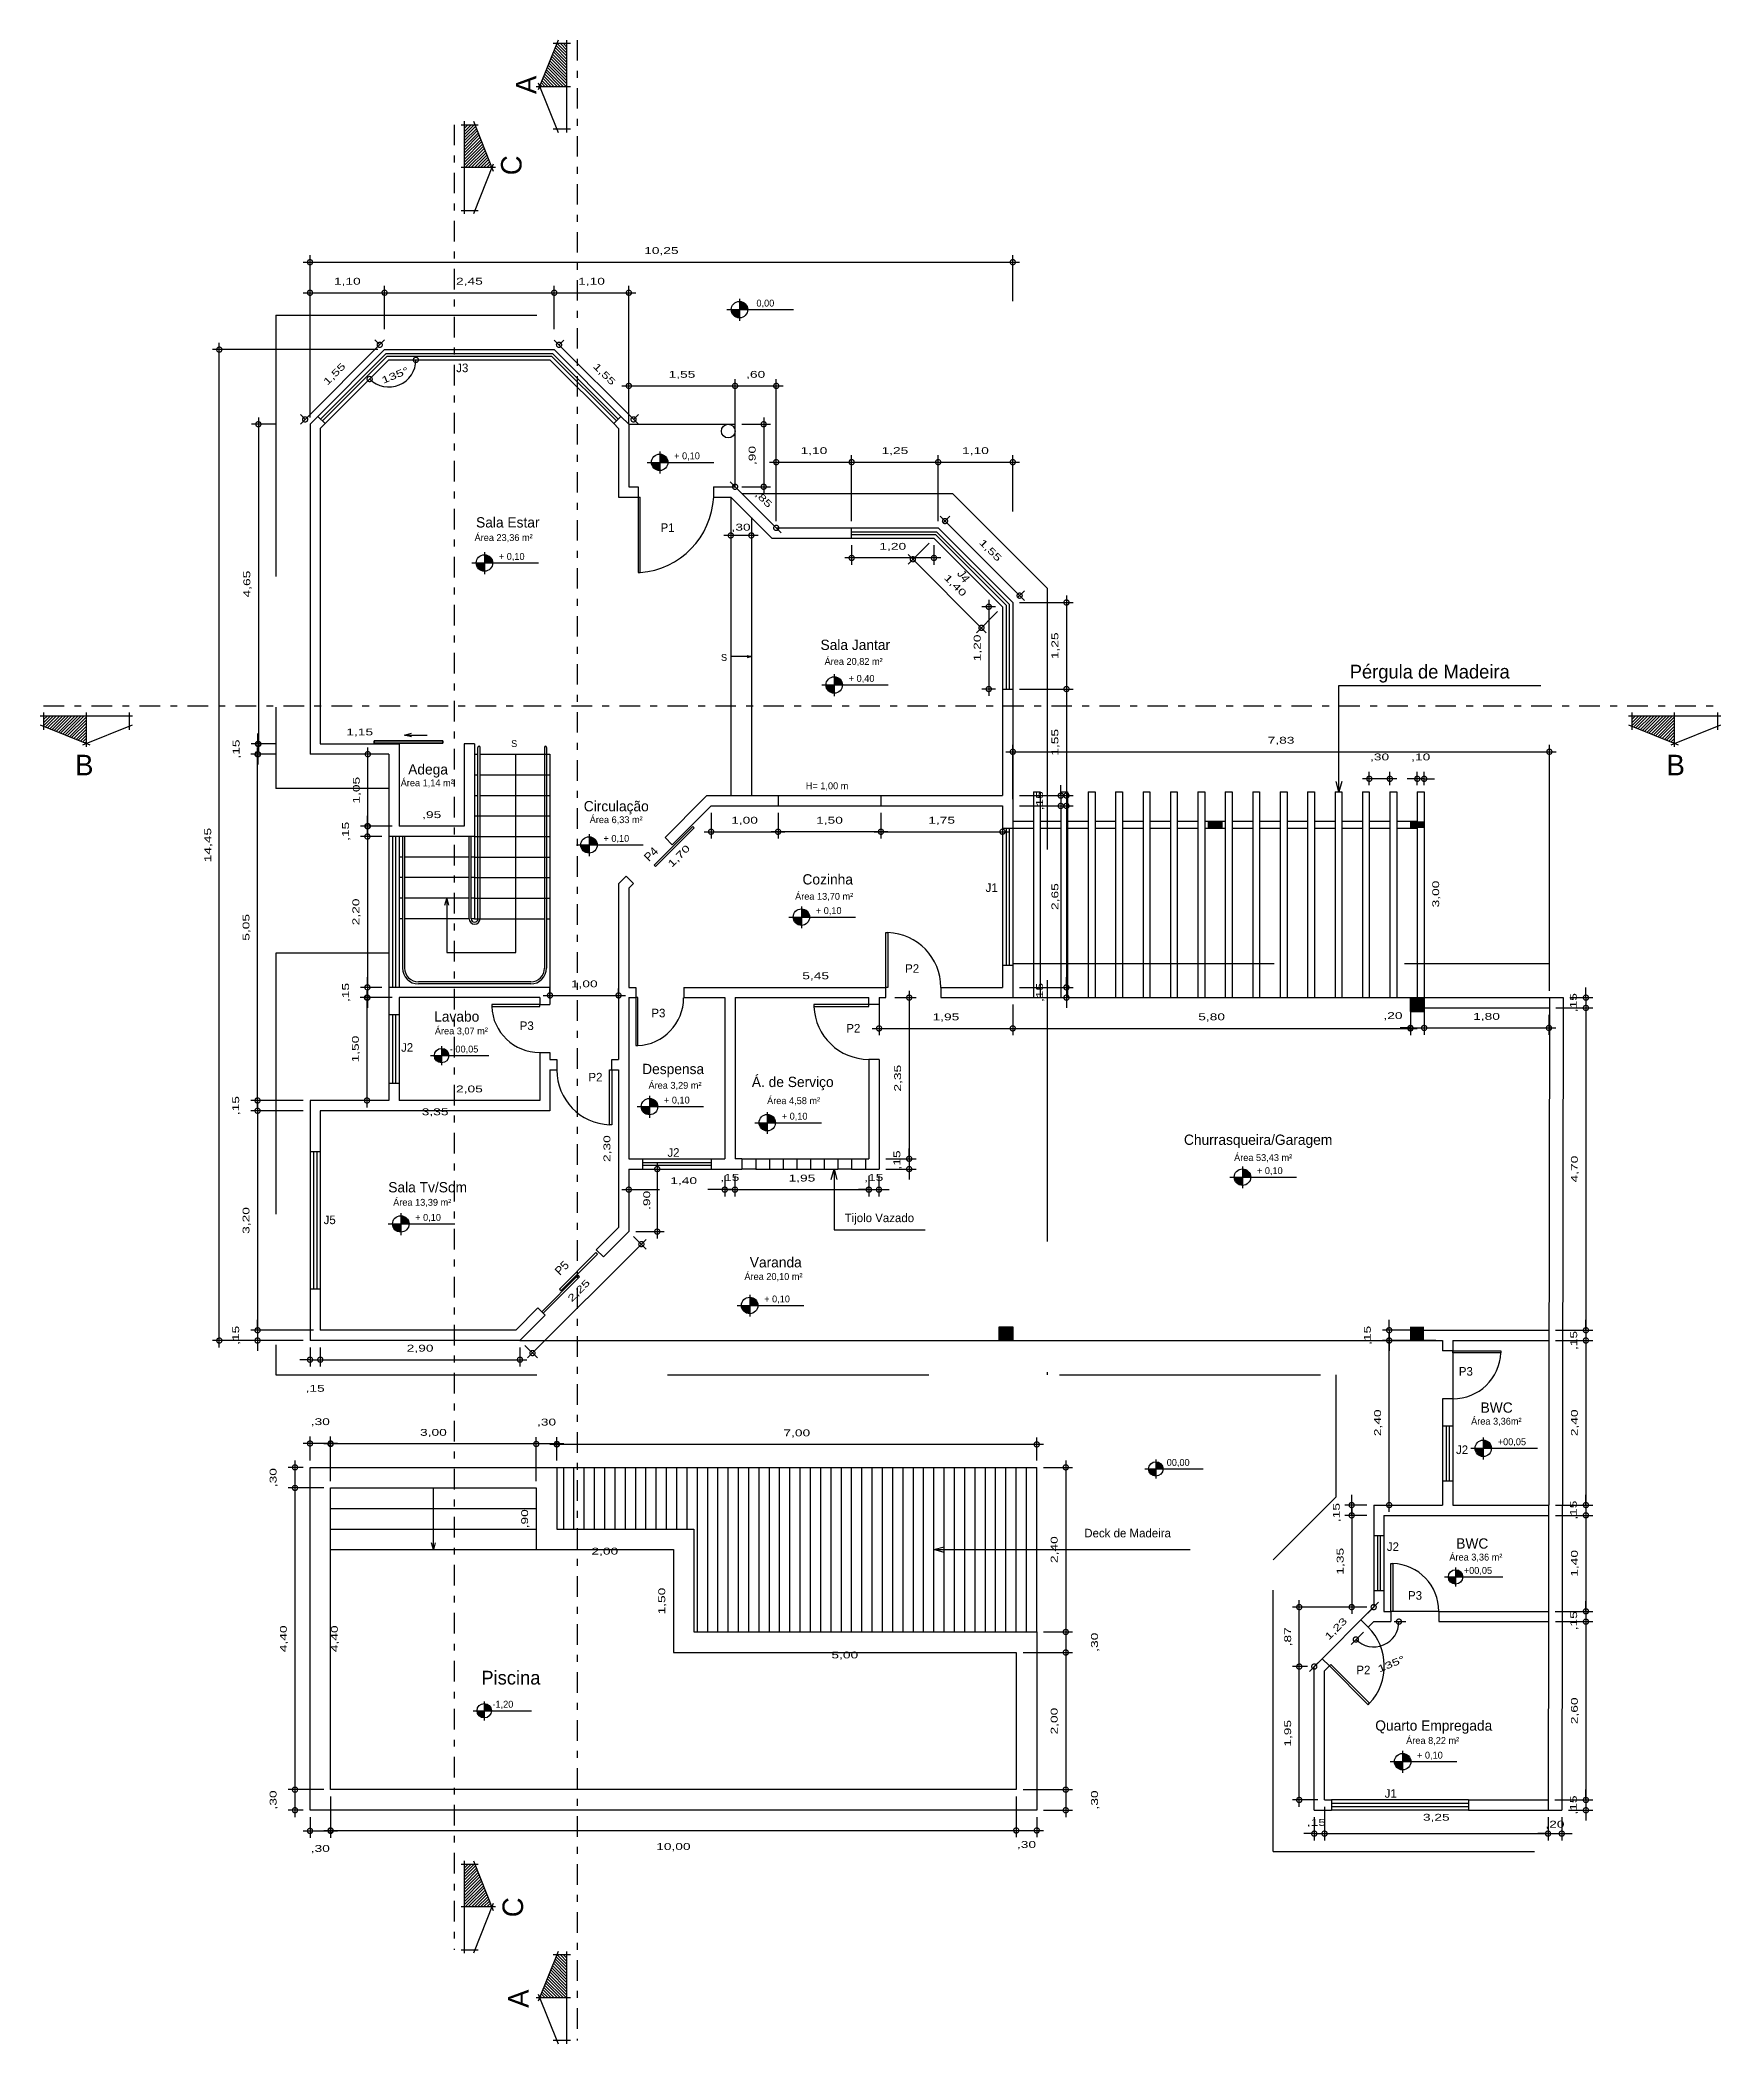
# Model space of a CAD drawing. Header units: millimetres. Extents: x 79.3 to 137.8, y -24.9 to 34.2.
# Drawn here: x 113.32 to 137.84, y -24.91 to 4.31 of the extents above; entities that cross this region are included whole.
import ezdxf

# ---------------------------------------------------------------- set-up
doc = ezdxf.new("R2010")
doc.units = ezdxf.units.MM
doc.header["$LTSCALE"] = 0.6
doc.header["$MEASUREMENT"] = 0
doc.linetypes.add('DASHDOT', pattern=[1, 0.5, -0.25, 0, -0.25])
doc.linetypes.add('HIDDEN', pattern=[9.525, 6.35, -3.175])
doc.layers.get('DEFPOINTS').update_dxf_attribs({"color": 253})
for name, color, linetype in [('0.1', 1, 'Continuous'), ('0.3', 3, 'Continuous'), ('0.4', 4, 'Continuous'), ('02', 2, 'Continuous'), ('5', 5, 'Continuous'), ('AR-ALV', 5, 'Continuous'), ('AR-ALV-BXA', 1, 'Continuous'), ('AR-PRJ', 12, 'HIDDEN'), ('AR-TXT', 2, 'Continuous')]:
    doc.layers.add(name, color=color, linetype=linetype)
doc.styles.add('ARQ_COTAS', font='romans.shx', dxfattribs={"width": 1.5})
doc.styles.add('stylUS BT', font='stylu.ttf', dxfattribs={"width": 1.5})
doc.dimstyles.new('ARQ25', dxfattribs={"dimtxt": 0.15, "dimasz": 0.06, "dimexe": 0.125, "dimexo": 0.25, "dimgap": 0.0625, "dimtad": 1, "dimzin": 6, "dimdsep": 46, "dimtxsty": 'stylUS BT', "dimblk1": 'DOTSMALL', "dimblk2": 'DOTSMALL', "dimsah": 1, "dimcen": 0.1125, "dimclrd": 256, "dimclre": 256, "dimclrt": 2, "dimaunit": 1, "dimadec": 0, "dimazin": 0, "dimtfac": 1, "dimtmove": 2, "dimatfit": 3, "dimldrblk": 'OPEN30', "dimfxl": 1, "dimtolj": 1, "dimtzin": 0, "dimarcsym": 0})
doc.dimstyles.new('ARQ_100 - S T', dxfattribs={"dimtxt": 0.1, "dimasz": 0.24, "dimexe": 0.1, "dimexo": 0.2, "dimgap": 0.1, "dimtad": 1, "dimzin": 6, "dimtxsty": 'stylUS BT', "dimblk1": 'DOTSMALL', "dimblk2": 'DOTSMALL', "dimsah": 1, "dimcen": 0.09, "dimse1": 1, "dimse2": 1, "dimsd1": 1, "dimsd2": 1, "dimclrd": 256, "dimclre": 256, "dimclrt": 2, "dimaunit": 1, "dimadec": 0, "dimazin": 0, "dimtfac": 1, "dimtmove": 2, "dimatfit": 3, "dimldrblk": 'DOTSMALL', "dimfxl": 1, "dimtolj": 1, "dimtzin": 0, "dimarcsym": 0})
doc.dimstyles.new('ARQ_100 1', dxfattribs={"dimtxt": 0.1, "dimasz": 0.15, "dimexe": 0.1, "dimexo": 0.1, "dimgap": 0.1, "dimtad": 1, "dimzin": 6, "dimtxsty": 'stylUS BT', "dimblk": 'DOTSMALL', "dimcen": 0.1, "dimdle": 0.1, "dimclrd": 256, "dimclre": 256, "dimclrt": 2, "dimaunit": 1, "dimadec": 0, "dimazin": 0, "dimtfac": 1, "dimtmove": 2, "dimatfit": 3, "dimldrblk": 'OPEN30', "dimfxl": 1, "dimtolj": 1, "dimtzin": 0, "dimarcsym": 0})
doc.dimstyles.new('ARQ_50$7', dxfattribs={"dimtxt": 0.07, "dimasz": 0.1, "dimexe": 0.1, "dimexo": 0.2, "dimgap": 0.025, "dimtad": 1, "dimrnd": 0.1, "dimzin": 6, "dimdsep": 46, "dimtxsty": 'ARQ_COTAS', "dimblk1": 'OPEN90', "dimblk2": 'DOTSMALL', "dimsah": 1, "dimcen": 0.09, "dimclrd": 256, "dimclre": 256, "dimclrt": 151, "dimaunit": 1, "dimadec": 0, "dimazin": 0, "dimtfac": 1, "dimtmove": 2, "dimatfit": 3, "dimldrblk": 'OPEN30', "dimfxl": 1, "dimtolj": 1, "dimtzin": 0, "dimarcsym": 0})
doc.dimstyles.new('COTAS', dxfattribs={"dimscale": 10, "dimtxt": 0.01, "dimasz": 0.01, "dimexe": 0, "dimexo": 0, "dimgap": 0, "dimtad": 1, "dimzin": 0, "dimdsep": 46, "dimtxsty": 'Standard', "dimcen": 0.09, "dimdle": 0.05, "dimclrd": 1, "dimclre": 1, "dimclrt": 5, "dimadec": 0, "dimazin": 0, "dimtfac": 1, "dimtix": 1, "dimtmove": 0, "dimatfit": 3, "dimldrblk": 'OPEN30', "dimfxl": 1, "dimtvp": 2, "dimtolj": 1, "dimtzin": 0, "dimarcsym": 0})

msp = doc.modelspace()

# ---------------------------------------------------------------- texts
at = {"layer": '0.4', "char_height": 0.3, "width": 0.31744, "attachment_point": 1, "rotation": 90}
for insert in [(120.261, 3.526), (120.149, -24.383)]:
    msp.add_mtext('{\\fStylus BT|b0|i0|c0|p34;A}', dxfattribs=dict(at, insert=insert))
at = {"layer": '0.4', "extrusion": (0, 0, -1), "char_height": 0.3, "width": 0.3174, "attachment_point": 1, "text_direction": (0, 1, 0)}
for insert in [(120.344, 2.342), (120.366, -23.061)]:
    msp.add_mtext('{\\fStylus BT|b0|i0|c0|p34;C}', dxfattribs=dict(at, insert=insert))
at = {"layer": '0.4', "char_height": 0.3, "attachment_point": 1}
for insert, width in [((113.833, -6.109), 0.4515), ((137.044, -6.109), 0.27714)]:
    msp.add_mtext('{\\fStylus BT|b0|i0|c0|p34;B}', dxfattribs=dict(at, insert=insert, width=width))
at = {"layer": '02', "char_height": 0.1, "width": 0.14336, "attachment_point": 1}
for insert in [(123.253, -4.64), (120.192, -5.896)]:
    msp.add_mtext('{\\fStylus BT|b0|i0|c0|p34;S}', dxfattribs=dict(at, insert=insert))
at = {"layer": 'AR-TXT', "attachment_point": 1}
for s, insert, char_height, width in [('{\\fStylus BT|b0|i0|c0|p34; 0,00}', (123.733, 0.527), 0.1, 0.6422), ('{\\fStylus BT|b0|i0|c0|p34;J3}', (119.392, -0.405), 0.125, 0.1942), ('{\\fStylus BT|b0|i0|c0|p34;+ 0,10}', (122.57, -1.7), 0.1, 0.6422), ('{\\fStylus BT|b0|i0|c0|p34;Área 23,36 m²}', (119.659, -2.892), 0.1, 1.143), ('{\\fStylus BT|b0|i0|c0|p34;Sala Estar}', (119.681, -2.645), 0.15, 1.6435), ('{\\fStylus BT|b0|i0|c0|p34;P1}', (122.372, -2.734), 0.125, 0.1942), ('{\\fStylus BT|b0|i0|c0|p34;+ 0,10}', (120.013, -3.167), 0.1, 0.6422), ('{\\fStylus BT|b0|i0|c0|p34;Sala Jantar}', (124.705, -4.431), 0.15, 1.6435), ('{\\fStylus BT|b0|i0|c0|p34;Área 20,82 m²}', (124.764, -4.698), 0.1, 1.143), ('{\\fStylus BT|b0|i0|c0|p34;+ 0,40}', (125.116, -4.946), 0.1, 0.6422), ('{\\fStylus BT|b0|i0|c0|p34;Pérgula de Madeira}', (132.423, -4.797), 0.2, 2.80508), ('{\\fStylus BT|b0|i0|c0|p34;Adega}', (118.691, -6.247), 0.15, 1.6435), ('{\\fStylus BT|b0|i0|c0|p34;Área 1,14 m²}', (118.582, -6.469), 0.1, 0.9184), ('{\\fStylus BT|b0|i0|c0|p34;H= 1,00 m}', (124.49, -6.512), 0.1, 1.2675), ('{\\fStylus BT|b0|i0|c0|p34;Circulação}', (121.252, -6.784), 0.15, 1.6435), ('{\\fStylus BT|b0|i0|c0|p34;Área 6,33 m²}', (121.338, -7.006), 0.1, 1.30793), ('{\\fStylus BT|b0|i0|c0|p34;+ 0,10}', (121.539, -7.279), 0.1, 0.6422), ('{\\fStylus BT|b0|i0|c0|p34;Cozinha}', (124.442, -7.851), 0.15, 1.6435), ('{\\fStylus BT|b0|i0|c0|p34;Área 13,70 m²}', (124.334, -8.124), 0.1, 1.2883), ('{\\fStylus BT|b0|i0|c0|p34;J1}', (127.113, -7.985), 0.125, 0.1942), ('{\\fStylus BT|b0|i0|c0|p34;+ 0,10}', (124.636, -8.332), 0.1, 1.2883), ('{\\fStylus BT|b0|i0|c0|p34;P2}', (125.939, -9.164), 0.125, 0.1942), ('{\\fStylus BT|b0|i0|c0|p34;Lavabo}', (119.07, -9.851), 0.15, 1.6435), ('{\\fStylus BT|b0|i0|c0|p34;P3}', (122.238, -9.813), 0.125, 0.1942), ('{\\fStylus BT|b0|i0|c0|p34;Área 3,07 m²}', (119.08, -10.087), 0.1, 0.9184), ('{\\fStylus BT|b0|i0|c0|p34;P3}', (120.318, -9.998), 0.125, 0.1942), ('{\\fStylus BT|b0|i0|c0|p34;P2}', (125.081, -10.035), 0.125, 0.1942), ('{\\fStylus BT|b0|i0|c0|p34;J2}', (118.587, -10.315), 0.125, 0.1942), ('{\\fStylus BT|b0|i0|c0|p34;- 00,05}', (119.298, -10.351), 0.1, 0.64217), ('{\\fStylus BT|b0|i0|c0|p34;P2}', (121.32, -10.748), 0.125, 0.1942), ('{\\fStylus BT|b0|i0|c0|p34;Despensa}', (122.104, -10.616), 0.15, 1.6435), ('{\\fStylus BT|b0|i0|c0|p34;Á. de Serviço}', (123.703, -10.805), 0.15, 1.6435), ('{\\fStylus BT|b0|i0|c0|p34;Área 3,29 m²}', (122.196, -10.88), 0.1, 0.9184), ('{\\fStylus BT|b0|i0|c0|p34;+ 0,10}', (122.421, -11.095), 0.1, 0.6422), ('{\\fStylus BT|b0|i0|c0|p34;Área 4,58 m²}', (123.926, -11.104), 0.1, 0.9184), ('{\\fStylus BT|b0|i0|c0|p34;+ 0,10}', (124.139, -11.33), 0.1, 0.6422), ('{\\fStylus BT|b0|i0|c0|p34;Churrasqueira/Garagem}', (130.006, -11.648), 0.15, 1.6435), ('{\\fStylus BT|b0|i0|c0|p34;J2}', (122.472, -11.847), 0.125, 0.1942), ('{\\fStylus BT|b0|i0|c0|p34;Área 53,43 m²}', (130.737, -11.934), 0.1, 1.2392), ('{\\fStylus BT|b0|i0|c0|p34;+ 0,10}', (131.07, -12.124), 0.1, 0.6422), ('{\\fStylus BT|b0|i0|c0|p34;Sala Tv/Som}', (118.401, -12.341), 0.15, 1.6435), ('{\\fStylus BT|b0|i0|c0|p34;Área 13,39 m²}', (118.472, -12.586), 0.1, 1.2682), ('{\\fStylus BT|b0|i0|c0|p34;J5}', (117.458, -12.829), 0.125, 0.1942), ('{\\fStylus BT|b0|i0|c0|p34;+ 0,10}', (118.793, -12.806), 0.1, 0.6422), ('{\\fStylus BT|b0|i0|c0|p34;Tijolo Vazado}', (125.057, -12.8), 0.125, 1.8305), ('{\\fStylus BT|b0|i0|c0|p34;Varanda}', (123.673, -13.435), 0.15, 1.6435), ('{\\fStylus BT|b0|i0|c0|p34;Área 20,10 m²}', (123.595, -13.668), 0.1, 1.21661), ('{\\fStylus BT|b0|i0|c0|p34;+ 0,10}', (123.883, -13.995), 0.1, 0.6422), ('{\\fStylus BT|b0|i0|c0|p34;P3}', (134.015, -15.038), 0.125, 0.1942), ('{\\fStylus BT|b0|i0|c0|p34;Área 3,36m²}', (134.194, -15.778), 0.1, 0.9767), ('{\\fStylus BT|b0|i0|c0|p34;BWC}', (134.332, -15.554), 0.15, 1.6435), ('{\\fStylus BT|b0|i0|c0|p34;J2}', (133.974, -16.182), 0.125, 0.1942), ('{\\fStylus BT|b0|i0|c0|p34;+00,05}', (134.582, -16.078), 0.1, 0.6422), ('{\\fStylus BT|b0|i0|c0|p34;00,00}', (129.754, -16.379), 0.1, 0.6422), ('{\\fStylus BT|b0|i0|c0|p34;Deck de Madeira}', (128.552, -17.397), 0.125, 2.3693), ('{\\fStylus BT|b0|i0|c0|p34;J2}', (132.965, -17.595), 0.125, 0.1942), ('{\\fStylus BT|b0|i0|c0|p34;Área 3,36 m²}', (133.877, -17.76), 0.1, 0.9767), ('{\\fStylus BT|b0|i0|c0|p34;BWC}', (133.977, -17.536), 0.15, 1.6435), ('{\\fStylus BT|b0|i0|c0|p34;+00,05}', (134.087, -17.954), 0.1, 0.6422), ('{\\fStylus BT|b0|i0|c0|p34;P3}', (133.274, -18.306), 0.125, 0.1942), ('{\\fStylus BT|b0|i0|c0|p34;Piscina}', (119.758, -19.468), 0.2, 2.2296), ('{\\fStylus BT|b0|i0|c0|p34;P2}', (132.52, -19.393), 0.125, 0.1942), ('{\\fStylus BT|b0|i0|c0|p34;-1,20}', (119.92, -19.905), 0.1, 0.6422), ('{\\fStylus BT|b0|i0|c0|p34;Quarto Empregada}', (132.796, -20.191), 0.15, 2.28571), ('{\\fStylus BT|b0|i0|c0|p34;Área 8,22 m²}', (133.247, -20.434), 0.1, 0.9767), ('{\\fStylus BT|b0|i0|c0|p34;+ 0,10}', (133.405, -20.648), 0.1, 0.6422), ('{\\fStylus BT|b0|i0|c0|p34;J1}', (132.933, -21.194), 0.125, 0.1942)]:
    msp.add_mtext(s, dxfattribs=dict(at, insert=insert, char_height=char_height, width=width))
at = {"layer": 'AR-TXT', "char_height": 0.125, "width": 0.1942, "attachment_point": 1}
for s, insert, rotation in [('{\\fStylus BT|b0|i0|c0|p34;J4}', (126.791, -3.396), 306), ('{\\fStylus BT|b0|i0|c0|p34;P4}', (122.116, -7.586), 44.9735), ('{\\fStylus BT|b0|i0|c0|p34;P5}', (120.815, -13.621), 45)]:
    msp.add_mtext(s, dxfattribs=dict(at, insert=insert, rotation=rotation))

# ---------------------------------------------------------------- blocks, each defined once
blk = doc.blocks.new('_Open30')
at = {"layer": 'AR-ALV', "color": 0, "lineweight": -2}
for p, q in [((-1, 0.27), (0, 0)), ((0, 0), (-1, -0.27)), ((0, 0), (-1, 0))]:
    blk.add_line(p, q, dxfattribs=at)
blk = doc.blocks.new('_DOTSMALL')
at = {"color": 0, "linetype": 'ByBlock', "const_width": 0.5}
blk.add_lwpolyline([(-0.0625, 0, 1), (0.0625, 0, 1)], format="xyb", close=True, dxfattribs=at)
blk = doc.blocks.new('*D4')
at = {"layer": 'DEFPOINTS', "color": 0, "lineweight": -3}
for p in [(123.109, -6.855), (121.909, -8.055), (122.087, -8.234)]:
    blk.add_point(p, dxfattribs=at)
at = {"layer": 'AR-TXT', "color": 2, "lineweight": -3, "insert": (122.645, -7.592), "char_height": 0.1, "attachment_point": 5, "rotation": 45, "style": 'stylUS BT'}
blk.add_mtext('\\A1;1,70', dxfattribs=at)
blk = doc.blocks.new('*D5')
at = {"layer": 'DEFPOINTS', "color": 0, "lineweight": -3}
for p in [(121.909, -9.501), (121.909, -9.501), (127.359, -9.501)]:
    blk.add_point(p, dxfattribs=at)
at = {"layer": 'AR-TXT', "color": 2, "lineweight": -3, "insert": (124.634, -9.342), "char_height": 0.1, "attachment_point": 5, "style": 'stylUS BT'}
blk.add_mtext('\\A1;5,45', dxfattribs=at)
blk = doc.blocks.new('*D6')
at = {"layer": 'DEFPOINTS', "color": 0, "lineweight": -3}
for p in [(118.559, -11.151), (118.559, -11.151), (120.609, -11.151)]:
    blk.add_point(p, dxfattribs=at)
at = {"layer": 'AR-TXT', "color": 2, "lineweight": -3, "insert": (119.584, -10.992), "char_height": 0.1, "attachment_point": 5, "style": 'stylUS BT'}
blk.add_mtext('\\A1;2,05', dxfattribs=at)
blk = doc.blocks.new('*D7')
at = {"layer": 'DEFPOINTS', "color": 0, "lineweight": -3}
for p in [(121.759, -10.705), (121.759, -13.001), (121.759, -13.001)]:
    blk.add_point(p, dxfattribs=at)
at = {"layer": 'AR-TXT', "color": 2, "lineweight": -3, "insert": (121.599, -11.853), "char_height": 0.1, "attachment_point": 5, "rotation": 90, "style": 'stylUS BT'}
blk.add_mtext('\\A1;2,30', dxfattribs=at)
blk = doc.blocks.new('*D8')
at = {"layer": 'DEFPOINTS', "color": 0, "lineweight": -3}
for p in [(117.409, -11.301), (120.759, -11.301), (117.409, -11.484)]:
    blk.add_point(p, dxfattribs=at)
at = {"layer": 'AR-TXT', "color": 2, "lineweight": -3, "insert": (119.084, -11.325), "char_height": 0.1, "attachment_point": 5, "style": 'stylUS BT'}
blk.add_mtext('\\A1;3,35', dxfattribs=at)
blk = doc.blocks.new('*D9')
at = {"layer": 'DEFPOINTS', "color": 0, "lineweight": -3}
for p in [(122.559, -19.201), (127.559, -19.201), (127.559, -19.405)]:
    blk.add_point(p, dxfattribs=at)
at = {"layer": 'AR-TXT', "color": 2, "lineweight": -3, "insert": (125.059, -19.246), "char_height": 0.1, "attachment_point": 5, "style": 'stylUS BT'}
blk.add_mtext('\\A1;5,00', dxfattribs=at)
blk = doc.blocks.new('*D10')
at = {"layer": 'DEFPOINTS', "color": 0, "lineweight": -3}
for p in [(122.559, -17.701), (122.559, -19.201), (122.559, -19.201)]:
    blk.add_point(p, dxfattribs=at)
at = {"layer": 'AR-TXT', "color": 2, "lineweight": -3, "insert": (122.399, -18.451), "char_height": 0.1, "attachment_point": 5, "rotation": 90, "style": 'stylUS BT'}
blk.add_mtext('\\A1;1,50', dxfattribs=at)
blk = doc.blocks.new('*D11')
at = {"layer": 'DEFPOINTS', "color": 0, "lineweight": -3}
for p in [(120.559, -17.701), (122.559, -17.701), (120.559, -17.891)]:
    blk.add_point(p, dxfattribs=at)
at = {"layer": 'AR-TXT', "color": 2, "lineweight": -3, "insert": (121.559, -17.732), "char_height": 0.1, "attachment_point": 5, "style": 'stylUS BT'}
blk.add_mtext('\\A1;2,00', dxfattribs=at)
blk = doc.blocks.new('*D12')
at = {"layer": 'DEFPOINTS', "color": 0, "lineweight": -3}
for p in [(120.559, -16.801), (120.559, -17.701), (120.559, -17.701)]:
    blk.add_point(p, dxfattribs=at)
at = {"layer": 'AR-TXT', "color": 2, "lineweight": -3, "insert": (120.399, -17.251), "char_height": 0.1, "attachment_point": 5, "rotation": 90, "style": 'stylUS BT'}
blk.add_mtext('\\A1;,90', dxfattribs=at)
blk = doc.blocks.new('*D13')
at = {"layer": 'DEFPOINTS', "color": 0, "lineweight": -3}
for p in [(117.559, -16.801), (117.559, -21.201), (117.784, -21.201)]:
    blk.add_point(p, dxfattribs=at)
at = {"layer": 'AR-TXT', "color": 2, "lineweight": -3, "insert": (117.624, -19.001), "char_height": 0.1, "attachment_point": 5, "rotation": 90, "style": 'stylUS BT'}
blk.add_mtext('\\A1;4,40', dxfattribs=at)
blk = doc.blocks.new('*D14')
at = {"layer": 'DEFPOINTS', "color": 0, "linetype": 'HIDDEN', "lineweight": -3}
for p in [(133.509, -6.651), (133.509, -9.651), (133.509, -9.651)]:
    blk.add_point(p, dxfattribs=at)
at = {"layer": '0.1', "color": 2, "linetype": 'HIDDEN', "insert": (133.687, -8.14), "char_height": 0.1, "attachment_point": 5, "rotation": 90, "style": 'stylUS BT'}
blk.add_mtext('\\A1;3,00', dxfattribs=at)
blk = doc.blocks.new('*D15')
at = {"layer": '0.1', "linetype": 'ByBlock', "lineweight": -2}
for p, q in [((123.559, -1.289), (123.976, -1.289)), ((123.876, -1.189), (123.876, -2.301)), ((123.559, -2.201), (123.976, -2.201))]:
    blk.add_line(p, q, dxfattribs=at)
at = {"layer": 'DEFPOINTS', "color": 0, "linetype": 'ByBlock', "lineweight": -3}
for p in [(123.459, -1.289), (123.459, -2.201), (123.876, -2.201)]:
    blk.add_point(p, dxfattribs=at)
at = {"layer": '0.1', "linetype": 'ByBlock', "lineweight": -2, "xscale": 0.15, "yscale": 0.15, "zscale": 0.15}
for p, rotation in [((123.876, -1.289), 90), ((123.876, -2.201), 270)]:
    blk.add_blockref('_DOTSMALL', p, dxfattribs=dict(at, rotation=rotation))
at = {"layer": '0.1', "color": 2, "linetype": 'ByBlock', "lineweight": -3, "insert": (123.717, -1.745), "char_height": 0.1, "attachment_point": 5, "rotation": 90, "style": 'stylUS BT'}
blk.add_mtext('\\A1;,90', dxfattribs=at)
blk = doc.blocks.new('*D16')
at = {"layer": '0.1', "linetype": 'ByBlock', "lineweight": -2}
for p, q in [((124.059, -2.701), (124.059, -1.742)), ((125.159, -2.701), (125.159, -1.742)), ((123.959, -1.842), (125.259, -1.842))]:
    blk.add_line(p, q, dxfattribs=at)
at = {"layer": 'DEFPOINTS', "color": 0, "linetype": 'ByBlock', "lineweight": -3}
for p in [(125.159, -1.842), (124.059, -2.801), (125.159, -2.801)]:
    blk.add_point(p, dxfattribs=at)
at = {"layer": '0.1', "linetype": 'ByBlock', "lineweight": -2, "xscale": 0.15, "yscale": 0.15, "zscale": 0.15, "rotation": 180}
blk.add_blockref('_DOTSMALL', (124.059, -1.842), dxfattribs=at)
at = {"layer": '0.1', "linetype": 'ByBlock', "lineweight": -2, "xscale": 0.15, "yscale": 0.15, "zscale": 0.15}
blk.add_blockref('_DOTSMALL', (125.159, -1.842), dxfattribs=at)
at = {"layer": '0.1', "color": 2, "linetype": 'ByBlock', "lineweight": -3, "insert": (124.609, -1.683), "char_height": 0.1, "attachment_point": 5, "style": 'stylUS BT'}
blk.add_mtext('\\A1;1,10', dxfattribs=at)
blk = doc.blocks.new('*D17')
at = {"layer": '0.1', "linetype": 'ByBlock', "lineweight": -2}
for p, q in [((117.159, 0.628), (118.446, 0.628)), ((117.259, -0.989), (117.259, 0.728)), ((118.346, 0.099), (118.346, 0.728))]:
    blk.add_line(p, q, dxfattribs=at)
at = {"layer": 'DEFPOINTS', "color": 0, "linetype": 'ByBlock', "lineweight": -3}
for p in [(118.346, 0.628), (118.346, -0.001), (117.259, -1.089)]:
    blk.add_point(p, dxfattribs=at)
at = {"layer": '0.1', "linetype": 'ByBlock', "lineweight": -2, "xscale": 0.15, "yscale": 0.15, "zscale": 0.15, "rotation": 180}
blk.add_blockref('_DOTSMALL', (117.259, 0.628), dxfattribs=at)
at = {"layer": '0.1', "linetype": 'ByBlock', "lineweight": -2, "xscale": 0.15, "yscale": 0.15, "zscale": 0.15}
blk.add_blockref('_DOTSMALL', (118.346, 0.628), dxfattribs=at)
at = {"layer": '0.1', "color": 2, "linetype": 'ByBlock', "lineweight": -3, "insert": (117.803, 0.787), "char_height": 0.1, "attachment_point": 5, "style": 'stylUS BT'}
blk.add_mtext('\\A1;1,10', dxfattribs=at)
blk = doc.blocks.new('*D18')
at = {"layer": '0.1', "linetype": 'ByBlock', "lineweight": -2}
for p, q in [((118.246, 0.628), (120.921, 0.628)), ((118.346, 0.099), (118.346, 0.728)), ((120.821, 0.099), (120.821, 0.728))]:
    blk.add_line(p, q, dxfattribs=at)
at = {"layer": 'DEFPOINTS', "color": 0, "linetype": 'ByBlock', "lineweight": -3}
for p in [(120.821, 0.628), (118.346, -0.001), (120.821, -0.001)]:
    blk.add_point(p, dxfattribs=at)
at = {"layer": '0.1', "linetype": 'ByBlock', "lineweight": -2, "xscale": 0.15, "yscale": 0.15, "zscale": 0.15, "rotation": 180}
blk.add_blockref('_DOTSMALL', (118.346, 0.628), dxfattribs=at)
at = {"layer": '0.1', "linetype": 'ByBlock', "lineweight": -2, "xscale": 0.15, "yscale": 0.15, "zscale": 0.15}
blk.add_blockref('_DOTSMALL', (120.821, 0.628), dxfattribs=at)
at = {"layer": '0.1', "color": 2, "linetype": 'ByBlock', "lineweight": -3, "insert": (119.584, 0.787), "char_height": 0.1, "attachment_point": 5, "style": 'stylUS BT'}
blk.add_mtext('\\A1;2,45', dxfattribs=at)
blk = doc.blocks.new('*D19')
at = {"layer": '0.1', "linetype": 'ByBlock', "lineweight": -2}
for p, q in [((120.721, 0.628), (122.009, 0.628)), ((120.821, 0.099), (120.821, 0.728)), ((121.909, -0.989), (121.909, 0.728))]:
    blk.add_line(p, q, dxfattribs=at)
at = {"layer": 'DEFPOINTS', "color": 0, "linetype": 'ByBlock', "lineweight": -3}
for p in [(121.909, 0.628), (120.821, -0.001), (121.909, -1.089)]:
    blk.add_point(p, dxfattribs=at)
at = {"layer": '0.1', "linetype": 'ByBlock', "lineweight": -2, "xscale": 0.15, "yscale": 0.15, "zscale": 0.15, "rotation": 180}
blk.add_blockref('_DOTSMALL', (120.821, 0.628), dxfattribs=at)
at = {"layer": '0.1', "linetype": 'ByBlock', "lineweight": -2, "xscale": 0.15, "yscale": 0.15, "zscale": 0.15}
blk.add_blockref('_DOTSMALL', (121.909, 0.628), dxfattribs=at)
at = {"layer": '0.1', "color": 2, "linetype": 'ByBlock', "lineweight": -3, "insert": (121.365, 0.787), "char_height": 0.1, "attachment_point": 5, "style": 'stylUS BT'}
blk.add_mtext('\\A1;1,10', dxfattribs=at)
blk = doc.blocks.new('*D20')
at = {"layer": '0.1', "linetype": 'ByBlock', "lineweight": -2}
for p, q in [((121.809, -0.73), (123.559, -0.73)), ((121.909, -1.189), (121.909, -0.63)), ((123.459, -1.189), (123.459, -0.63))]:
    blk.add_line(p, q, dxfattribs=at)
at = {"layer": 'DEFPOINTS', "color": 0, "linetype": 'ByBlock', "lineweight": -3}
for p in [(123.459, -0.73), (121.909, -1.289), (123.459, -1.289)]:
    blk.add_point(p, dxfattribs=at)
at = {"layer": '0.1', "linetype": 'ByBlock', "lineweight": -2, "xscale": 0.15, "yscale": 0.15, "zscale": 0.15, "rotation": 180}
blk.add_blockref('_DOTSMALL', (121.909, -0.73), dxfattribs=at)
at = {"layer": '0.1', "linetype": 'ByBlock', "lineweight": -2, "xscale": 0.15, "yscale": 0.15, "zscale": 0.15}
blk.add_blockref('_DOTSMALL', (123.459, -0.73), dxfattribs=at)
at = {"layer": '0.1', "color": 2, "linetype": 'ByBlock', "lineweight": -3, "insert": (122.684, -0.571), "char_height": 0.1, "attachment_point": 5, "style": 'stylUS BT'}
blk.add_mtext('\\A1;1,55', dxfattribs=at)
blk = doc.blocks.new('*D21')
at = {"layer": '0.1', "linetype": 'ByBlock'}
blk.add_arc((118.409, -0.351), 0.395, 225, 0, dxfattribs=at)
at = {"layer": 'DEFPOINTS', "color": 0, "linetype": 'ByBlock'}
for p in [(118.409, -0.351), (118.409, -0.351), (120.759, -0.351), (118.409, -0.746), (117.479, -1.28)]:
    blk.add_point(p, dxfattribs=at)
at = {"layer": '0.1', "linetype": 'ByBlock', "xscale": 0.15, "yscale": 0.15, "zscale": 0.15}
for p, rotation in [((118.129, -0.63), 135.0000000000116), ((118.803, -0.351), 90.00000000000017)]:
    blk.add_blockref('_DOTSMALL', p, dxfattribs=dict(at, rotation=rotation))
at = {"layer": '0.1', "color": 2, "linetype": 'ByBlock', "insert": (118.501, -0.575), "char_height": 0.1, "attachment_point": 5, "rotation": 22.5, "style": 'stylUS BT'}
blk.add_mtext('\\A1;135°', dxfattribs=at)
blk = doc.blocks.new('*D22')
at = {"layer": '0.1', "linetype": 'ByBlock', "lineweight": -2}
for p, q in [((123.359, -0.73), (124.159, -0.73)), ((123.459, -2.101), (123.459, -0.63)), ((124.059, -2.701), (124.059, -0.63))]:
    blk.add_line(p, q, dxfattribs=at)
at = {"layer": 'DEFPOINTS', "color": 0, "linetype": 'ByBlock', "lineweight": -3}
for p in [(124.059, -0.73), (123.459, -2.201), (124.059, -2.801)]:
    blk.add_point(p, dxfattribs=at)
at = {"layer": '0.1', "linetype": 'ByBlock', "lineweight": -2, "xscale": 0.15, "yscale": 0.15, "zscale": 0.15, "rotation": 180}
blk.add_blockref('_DOTSMALL', (123.459, -0.73), dxfattribs=at)
at = {"layer": '0.1', "linetype": 'ByBlock', "lineweight": -2, "xscale": 0.15, "yscale": 0.15, "zscale": 0.15}
blk.add_blockref('_DOTSMALL', (124.059, -0.73), dxfattribs=at)
at = {"layer": '0.1', "color": 2, "linetype": 'ByBlock', "lineweight": -3, "insert": (123.759, -0.571), "char_height": 0.1, "attachment_point": 5, "style": 'stylUS BT'}
blk.add_mtext('\\A1;,60', dxfattribs=at)
blk = doc.blocks.new('*D23')
at = {"layer": '0.1', "linetype": 'ByBlock', "lineweight": -2}
blk.add_line((123.388, -2.13), (124.129, -2.872), dxfattribs=at)
at = {"layer": 'DEFPOINTS', "color": 0, "linetype": 'ByBlock', "lineweight": -3}
for p in [(123.459, -2.201), (124.059, -2.801), (124.059, -2.801)]:
    blk.add_point(p, dxfattribs=at)
at = {"layer": '0.1', "linetype": 'ByBlock', "lineweight": -2, "xscale": 0.15, "yscale": 0.15, "zscale": 0.15}
for p, rotation in [((123.459, -2.201), 135.000000000001), ((124.059, -2.801), 315.000000000001)]:
    blk.add_blockref('_DOTSMALL', p, dxfattribs=dict(at, rotation=rotation))
at = {"layer": '0.1', "color": 2, "linetype": 'ByBlock', "lineweight": -3, "insert": (123.871, -2.389), "char_height": 0.1, "attachment_point": 5, "rotation": 315, "style": 'stylUS BT'}
blk.add_mtext('\\A1;,85', dxfattribs=at)
blk = doc.blocks.new('*D24')
at = {"layer": '0.1', "linetype": 'ByBlock', "lineweight": -2}
for p, q in [((125.159, -2.701), (125.159, -1.742)), ((126.421, -2.701), (126.421, -1.742)), ((125.059, -1.842), (126.521, -1.842))]:
    blk.add_line(p, q, dxfattribs=at)
at = {"layer": 'DEFPOINTS', "color": 0, "linetype": 'ByBlock', "lineweight": -3}
for p in [(126.421, -1.842), (125.159, -2.801), (126.421, -2.801)]:
    blk.add_point(p, dxfattribs=at)
at = {"layer": '0.1', "linetype": 'ByBlock', "lineweight": -2, "xscale": 0.15, "yscale": 0.15, "zscale": 0.15, "rotation": 180}
blk.add_blockref('_DOTSMALL', (125.159, -1.842), dxfattribs=at)
at = {"layer": '0.1', "linetype": 'ByBlock', "lineweight": -2, "xscale": 0.15, "yscale": 0.15, "zscale": 0.15}
blk.add_blockref('_DOTSMALL', (126.421, -1.842), dxfattribs=at)
at = {"layer": '0.1', "color": 2, "linetype": 'ByBlock', "lineweight": -3, "insert": (125.79, -1.683), "char_height": 0.1, "attachment_point": 5, "style": 'stylUS BT'}
blk.add_mtext('\\A1;1,25', dxfattribs=at)
blk = doc.blocks.new('*D25')
at = {"layer": '0.1', "linetype": 'ByBlock', "lineweight": -2}
for p, q in [((126.421, -2.701), (126.421, -1.742)), ((127.509, -2.563), (127.509, -1.742)), ((126.321, -1.842), (127.609, -1.842))]:
    blk.add_line(p, q, dxfattribs=at)
at = {"layer": 'DEFPOINTS', "color": 0, "linetype": 'ByBlock', "lineweight": -3}
for p in [(127.509, -1.842), (126.421, -2.801), (127.509, -2.663)]:
    blk.add_point(p, dxfattribs=at)
at = {"layer": '0.1', "linetype": 'ByBlock', "lineweight": -2, "xscale": 0.15, "yscale": 0.15, "zscale": 0.15, "rotation": 180}
blk.add_blockref('_DOTSMALL', (126.421, -1.842), dxfattribs=at)
at = {"layer": '0.1', "linetype": 'ByBlock', "lineweight": -2, "xscale": 0.15, "yscale": 0.15, "zscale": 0.15}
blk.add_blockref('_DOTSMALL', (127.509, -1.842), dxfattribs=at)
at = {"layer": '0.1', "color": 2, "linetype": 'ByBlock', "lineweight": -3, "insert": (126.965, -1.683), "char_height": 0.1, "attachment_point": 5, "style": 'stylUS BT'}
blk.add_mtext('\\A1;1,10', dxfattribs=at)
blk = doc.blocks.new('*D26')
at = {"layer": '0.1', "linetype": 'ByBlock', "lineweight": -2}
for p, q in [((128.292, -3.789), (128.292, -5.251)), ((127.609, -3.889), (128.392, -3.889)), ((127.609, -5.151), (128.392, -5.151))]:
    blk.add_line(p, q, dxfattribs=at)
at = {"layer": 'DEFPOINTS', "color": 0, "linetype": 'ByBlock', "lineweight": -3}
for p in [(127.509, -3.889), (127.509, -5.151), (128.292, -5.151)]:
    blk.add_point(p, dxfattribs=at)
at = {"layer": '0.1', "linetype": 'ByBlock', "lineweight": -2, "xscale": 0.15, "yscale": 0.15, "zscale": 0.15}
for p, rotation in [((128.292, -3.889), 90), ((128.292, -5.151), 270)]:
    blk.add_blockref('_DOTSMALL', p, dxfattribs=dict(at, rotation=rotation))
at = {"layer": '0.1', "color": 2, "linetype": 'ByBlock', "lineweight": -3, "insert": (128.133, -4.52), "char_height": 0.1, "attachment_point": 5, "rotation": 90, "style": 'stylUS BT'}
blk.add_mtext('\\A1;1,25', dxfattribs=at)
blk = doc.blocks.new('*D27')
at = {"layer": '0.1', "linetype": 'ByBlock', "lineweight": -2}
for p, q in [((127.609, -5.151), (128.392, -5.151)), ((128.292, -5.051), (128.292, -6.805)), ((127.609, -6.705), (128.392, -6.705))]:
    blk.add_line(p, q, dxfattribs=at)
at = {"layer": 'DEFPOINTS', "color": 0, "linetype": 'ByBlock', "lineweight": -3}
for p in [(127.509, -5.151), (127.509, -6.705), (128.292, -6.705)]:
    blk.add_point(p, dxfattribs=at)
at = {"layer": '0.1', "linetype": 'ByBlock', "lineweight": -2, "xscale": 0.15, "yscale": 0.15, "zscale": 0.15}
for p, rotation in [((128.292, -5.151), 90), ((128.292, -6.705), 270)]:
    blk.add_blockref('_DOTSMALL', p, dxfattribs=dict(at, rotation=rotation))
at = {"layer": '0.1', "color": 2, "linetype": 'ByBlock', "lineweight": -3, "insert": (128.133, -5.928), "char_height": 0.1, "attachment_point": 5, "rotation": 90, "style": 'stylUS BT'}
blk.add_mtext('\\A1;1,55', dxfattribs=at)
blk = doc.blocks.new('*D28')
at = {"layer": '0.1', "linetype": 'ByBlock', "lineweight": -2}
for p, q in [((126.45, -2.63), (127.679, -3.86)), ((126.491, -2.73), (126.591, -2.63)), ((127.579, -3.818), (127.679, -3.718))]:
    blk.add_line(p, q, dxfattribs=at)
at = {"layer": 'DEFPOINTS', "color": 0, "linetype": 'ByBlock', "lineweight": -3}
for p in [(126.421, -2.801), (127.609, -3.789), (127.509, -3.889)]:
    blk.add_point(p, dxfattribs=at)
at = {"layer": '0.1', "linetype": 'ByBlock', "lineweight": -2, "xscale": 0.15, "yscale": 0.15, "zscale": 0.15}
for p, rotation in [((126.521, -2.701), 134.9999999999974), ((127.609, -3.789), 314.9999999999974)]:
    blk.add_blockref('_DOTSMALL', p, dxfattribs=dict(at, rotation=rotation))
at = {"layer": '0.1', "color": 2, "linetype": 'ByBlock', "lineweight": -3, "insert": (127.177, -3.133), "char_height": 0.1, "attachment_point": 5, "rotation": 315, "style": 'stylUS BT'}
blk.add_mtext('\\A1;1,55', dxfattribs=at)
blk = doc.blocks.new('*D29')
at = {"layer": '0.1', "linetype": 'ByBlock', "lineweight": -2}
for p, q in [((116.752, -1.289), (116.406, -1.289)), ((116.506, -1.189), (116.506, -6.051)), ((116.752, -5.951), (116.406, -5.951))]:
    blk.add_line(p, q, dxfattribs=at)
at = {"layer": 'DEFPOINTS', "color": 0, "linetype": 'ByBlock', "lineweight": -3}
for p in [(116.852, -1.289), (116.506, -5.951), (116.852, -5.951)]:
    blk.add_point(p, dxfattribs=at)
at = {"layer": '0.1', "linetype": 'ByBlock', "lineweight": -2, "xscale": 0.15, "yscale": 0.15, "zscale": 0.15}
for p, rotation in [((116.506, -1.289), 90), ((116.506, -5.951), 270)]:
    blk.add_blockref('_DOTSMALL', p, dxfattribs=dict(at, rotation=rotation))
at = {"layer": '0.1', "color": 2, "linetype": 'ByBlock', "lineweight": -3, "insert": (116.347, -3.62), "char_height": 0.1, "attachment_point": 5, "rotation": 90, "style": 'stylUS BT'}
blk.add_mtext('\\A1;4,65', dxfattribs=at)
blk = doc.blocks.new('*D30')
at = {"layer": '0.1', "linetype": 'ByBlock', "lineweight": -2}
for p, q in [((116.5, -5.951), (116.5, -5.801)), ((116.752, -5.951), (116.4, -5.951)), ((116.759, -6.101), (116.4, -6.101)), ((116.5, -5.951), (116.5, -6.101)), ((116.5, -6.101), (116.5, -6.251))]:
    blk.add_line(p, q, dxfattribs=at)
at = {"layer": 'DEFPOINTS', "color": 0, "linetype": 'ByBlock', "lineweight": -3}
for p in [(116.5, -6.101), (116.852, -5.951), (116.859, -6.101)]:
    blk.add_point(p, dxfattribs=at)
at = {"layer": '0.1', "linetype": 'ByBlock', "lineweight": -2, "xscale": 0.15, "yscale": 0.15, "zscale": 0.15}
for p, rotation in [((116.5, -5.951), 270), ((116.5, -6.101), 90)]:
    blk.add_blockref('_DOTSMALL', p, dxfattribs=dict(at, rotation=rotation))
at = {"layer": '0.1', "color": 2, "linetype": 'ByBlock', "lineweight": -3, "insert": (116.191, -6.026), "char_height": 0.1, "attachment_point": 5, "rotation": 90, "style": 'stylUS BT'}
blk.add_mtext('\\A1;,15', dxfattribs=at)
blk = doc.blocks.new('*D31')
at = {"layer": '0.1', "linetype": 'ByBlock', "lineweight": -2}
for p, q in [((116.759, -6.101), (116.394, -6.101)), ((116.494, -11.251), (116.494, -6.001)), ((116.759, -11.151), (116.394, -11.151))]:
    blk.add_line(p, q, dxfattribs=at)
at = {"layer": 'DEFPOINTS', "color": 0, "linetype": 'ByBlock', "lineweight": -3}
for p in [(116.494, -6.101), (116.859, -6.101), (116.859, -11.151)]:
    blk.add_point(p, dxfattribs=at)
at = {"layer": '0.1', "linetype": 'ByBlock', "lineweight": -2, "xscale": 0.15, "yscale": 0.15, "zscale": 0.15}
for p, rotation in [((116.494, -6.101), 90), ((116.494, -11.151), 270)]:
    blk.add_blockref('_DOTSMALL', p, dxfattribs=dict(at, rotation=rotation))
at = {"layer": '0.1', "color": 2, "linetype": 'ByBlock', "lineweight": -3, "insert": (116.335, -8.626), "char_height": 0.1, "attachment_point": 5, "rotation": 90, "style": 'stylUS BT'}
blk.add_mtext('\\A1;5,05', dxfattribs=at)
blk = doc.blocks.new('*D32')
at = {"layer": '0.1', "linetype": 'ByBlock', "lineweight": -2}
for p, q in [((116.494, -11.151), (116.494, -11.001)), ((117.159, -11.151), (116.394, -11.151)), ((117.159, -11.301), (116.394, -11.301)), ((116.494, -11.151), (116.494, -11.301)), ((116.494, -11.301), (116.494, -11.451))]:
    blk.add_line(p, q, dxfattribs=at)
at = {"layer": 'DEFPOINTS', "color": 0, "linetype": 'ByBlock', "lineweight": -3}
for p in [(116.494, -11.301), (117.259, -11.151), (117.259, -11.301)]:
    blk.add_point(p, dxfattribs=at)
at = {"layer": '0.1', "linetype": 'ByBlock', "lineweight": -2, "xscale": 0.15, "yscale": 0.15, "zscale": 0.15}
for p, rotation in [((116.494, -11.151), 270), ((116.494, -11.301), 90)]:
    blk.add_blockref('_DOTSMALL', p, dxfattribs=dict(at, rotation=rotation))
at = {"layer": '0.1', "color": 2, "linetype": 'ByBlock', "lineweight": -3, "insert": (116.185, -11.226), "char_height": 0.1, "attachment_point": 5, "rotation": 90, "style": 'stylUS BT'}
blk.add_mtext('\\A1;,15', dxfattribs=at)
blk = doc.blocks.new('*D33')
at = {"layer": '0.1', "linetype": 'ByBlock', "lineweight": -2}
for p, q in [((117.159, -11.301), (116.394, -11.301)), ((116.494, -11.201), (116.494, -14.601)), ((117.309, -14.501), (116.394, -14.501))]:
    blk.add_line(p, q, dxfattribs=at)
at = {"layer": 'DEFPOINTS', "color": 0, "linetype": 'ByBlock', "lineweight": -3}
for p in [(117.259, -11.301), (116.494, -14.501), (117.409, -14.501)]:
    blk.add_point(p, dxfattribs=at)
at = {"layer": '0.1', "linetype": 'ByBlock', "lineweight": -2, "xscale": 0.15, "yscale": 0.15, "zscale": 0.15}
for p, rotation in [((116.494, -11.301), 90), ((116.494, -14.501), 270)]:
    blk.add_blockref('_DOTSMALL', p, dxfattribs=dict(at, rotation=rotation))
at = {"layer": '0.1', "color": 2, "linetype": 'ByBlock', "lineweight": -3, "insert": (116.335, -12.901), "char_height": 0.1, "attachment_point": 5, "rotation": 90, "style": 'stylUS BT'}
blk.add_mtext('\\A1;3,20', dxfattribs=at)
blk = doc.blocks.new('*D34')
at = {"layer": '0.1', "linetype": 'ByBlock', "lineweight": -2}
for p, q in [((117.309, -14.501), (116.394, -14.501)), ((116.494, -14.501), (116.494, -14.351)), ((116.494, -14.501), (116.494, -14.651)), ((117.159, -14.651), (116.394, -14.651)), ((116.494, -14.651), (116.494, -14.801))]:
    blk.add_line(p, q, dxfattribs=at)
at = {"layer": 'DEFPOINTS', "color": 0, "linetype": 'ByBlock', "lineweight": -3}
for p in [(117.409, -14.501), (116.494, -14.651), (117.259, -14.651)]:
    blk.add_point(p, dxfattribs=at)
at = {"layer": '0.1', "linetype": 'ByBlock', "lineweight": -2, "xscale": 0.15, "yscale": 0.15, "zscale": 0.15}
for p, rotation in [((116.494, -14.501), 270), ((116.494, -14.651), 90)]:
    blk.add_blockref('_DOTSMALL', p, dxfattribs=dict(at, rotation=rotation))
at = {"layer": '0.1', "color": 2, "linetype": 'ByBlock', "lineweight": -3, "insert": (116.185, -14.576), "char_height": 0.1, "attachment_point": 5, "rotation": 90, "style": 'stylUS BT'}
blk.add_mtext('\\A1;,15', dxfattribs=at)
blk = doc.blocks.new('*D35')
at = {"layer": '0.1', "linetype": 'ByBlock', "lineweight": -2}
for p, q in [((117.409, -14.751), (117.409, -15.031)), ((120.321, -14.751), (120.321, -15.031)), ((117.309, -14.931), (120.421, -14.931))]:
    blk.add_line(p, q, dxfattribs=at)
at = {"layer": 'DEFPOINTS', "color": 0, "linetype": 'ByBlock', "lineweight": -3}
for p in [(117.409, -14.651), (120.321, -14.651), (120.321, -14.931)]:
    blk.add_point(p, dxfattribs=at)
at = {"layer": '0.1', "linetype": 'ByBlock', "lineweight": -2, "xscale": 0.15, "yscale": 0.15, "zscale": 0.15, "rotation": 180}
blk.add_blockref('_DOTSMALL', (117.409, -14.931), dxfattribs=at)
at = {"layer": '0.1', "linetype": 'ByBlock', "lineweight": -2, "xscale": 0.15, "yscale": 0.15, "zscale": 0.15}
blk.add_blockref('_DOTSMALL', (120.321, -14.931), dxfattribs=at)
at = {"layer": '0.1', "color": 2, "linetype": 'ByBlock', "lineweight": -3, "insert": (118.865, -14.772), "char_height": 0.1, "attachment_point": 5, "style": 'stylUS BT'}
blk.add_mtext('\\A1;2,90', dxfattribs=at)
blk = doc.blocks.new('*D36')
at = {"layer": '0.1', "linetype": 'ByBlock', "lineweight": -2}
for p, q in [((121.979, -13.134), (122.162, -13.317)), ((120.433, -14.905), (122.162, -13.176)), ((120.391, -14.722), (120.575, -14.905))]:
    blk.add_line(p, q, dxfattribs=at)
at = {"layer": 'DEFPOINTS', "color": 0, "linetype": 'ByBlock', "lineweight": -3}
for p in [(121.909, -13.063), (122.092, -13.246), (120.321, -14.651)]:
    blk.add_point(p, dxfattribs=at)
at = {"layer": '0.1', "linetype": 'ByBlock', "lineweight": -2, "xscale": 0.15, "yscale": 0.15, "zscale": 0.15}
for p, rotation in [((122.092, -13.246), 45.00000000000102), ((120.504, -14.834), 225.000000000001)]:
    blk.add_blockref('_DOTSMALL', p, dxfattribs=dict(at, rotation=rotation))
at = {"layer": '0.1', "color": 2, "linetype": 'ByBlock', "lineweight": -3, "insert": (121.185, -13.928), "char_height": 0.1, "attachment_point": 5, "rotation": 45, "style": 'stylUS BT'}
blk.add_mtext('\\A1;2,25', dxfattribs=at)
blk = doc.blocks.new('*D37')
at = {"layer": '0.1', "linetype": 'ByBlock', "lineweight": -2}
for p, q in [((122.009, -12.151), (122.423, -12.151)), ((122.323, -12.051), (122.323, -13.163)), ((122.009, -13.063), (122.423, -13.063))]:
    blk.add_line(p, q, dxfattribs=at)
at = {"layer": 'DEFPOINTS', "color": 0, "linetype": 'ByBlock', "lineweight": -3}
for p in [(121.909, -12.151), (121.909, -13.063), (122.323, -13.063)]:
    blk.add_point(p, dxfattribs=at)
at = {"layer": '0.1', "linetype": 'ByBlock', "lineweight": -2, "xscale": 0.15, "yscale": 0.15, "zscale": 0.15}
for p, rotation in [((122.323, -12.151), 90), ((122.323, -13.063), 270)]:
    blk.add_blockref('_DOTSMALL', p, dxfattribs=dict(at, rotation=rotation))
at = {"layer": '0.1', "color": 2, "linetype": 'ByBlock', "lineweight": -3, "insert": (122.171, -12.607), "char_height": 0.1, "attachment_point": 5, "rotation": 90, "style": 'stylUS BT'}
blk.add_mtext('\\A1;.90', dxfattribs=at)
blk = doc.blocks.new('*D38')
at = {"layer": '0.1', "linetype": 'ByBlock', "lineweight": -2}
for p, q in [((121.909, -12.251), (121.909, -12.551)), ((123.309, -12.251), (123.309, -12.551)), ((121.809, -12.451), (122.357, -12.451)), ((123.409, -12.451), (123.06, -12.451))]:
    blk.add_line(p, q, dxfattribs=at)
at = {"layer": 'DEFPOINTS', "color": 0, "linetype": 'ByBlock', "lineweight": -3}
for p in [(121.909, -12.151), (123.309, -12.151), (123.309, -12.451)]:
    blk.add_point(p, dxfattribs=at)
at = {"layer": '0.1', "linetype": 'ByBlock', "lineweight": -2, "xscale": 0.15, "yscale": 0.15, "zscale": 0.15, "rotation": 180}
blk.add_blockref('_DOTSMALL', (121.909, -12.451), dxfattribs=at)
at = {"layer": '0.1', "linetype": 'ByBlock', "lineweight": -2, "xscale": 0.15, "yscale": 0.15, "zscale": 0.15}
blk.add_blockref('_DOTSMALL', (123.309, -12.451), dxfattribs=at)
at = {"layer": '0.1', "color": 2, "linetype": 'ByBlock', "lineweight": -3, "insert": (122.709, -12.329), "char_height": 0.1, "attachment_point": 5, "style": 'stylUS BT'}
blk.add_mtext('\\A1;1,40', dxfattribs=at)
blk = doc.blocks.new('*D39')
at = {"layer": '0.1', "linetype": 'ByBlock', "lineweight": -2}
for p, q in [((123.309, -12.251), (123.309, -12.551)), ((123.457, -12.251), (123.457, -12.551)), ((123.309, -12.451), (123.159, -12.451)), ((123.309, -12.451), (123.457, -12.451)), ((123.457, -12.451), (123.607, -12.451))]:
    blk.add_line(p, q, dxfattribs=at)
at = {"layer": 'DEFPOINTS', "color": 0, "linetype": 'ByBlock', "lineweight": -3}
for p in [(123.309, -12.151), (123.457, -12.151), (123.457, -12.451)]:
    blk.add_point(p, dxfattribs=at)
at = {"layer": '0.1', "linetype": 'ByBlock', "lineweight": -2, "xscale": 0.15, "yscale": 0.15, "zscale": 0.15}
blk.add_blockref('_DOTSMALL', (123.309, -12.451), dxfattribs=at)
at = {"layer": '0.1', "linetype": 'ByBlock', "lineweight": -2, "xscale": 0.15, "yscale": 0.15, "zscale": 0.15, "rotation": 180}
blk.add_blockref('_DOTSMALL', (123.457, -12.451), dxfattribs=at)
at = {"layer": '0.1', "color": 2, "linetype": 'ByBlock', "lineweight": -3, "insert": (123.382, -12.283), "char_height": 0.1, "attachment_point": 5, "style": 'stylUS BT'}
blk.add_mtext('\\A1;,15', dxfattribs=at)
blk = doc.blocks.new('*D40')
at = {"layer": '0.1', "linetype": 'ByBlock', "lineweight": -2}
for p, q in [((123.457, -12.251), (123.457, -12.551)), ((125.411, -12.251), (125.411, -12.551)), ((123.357, -12.451), (125.511, -12.451))]:
    blk.add_line(p, q, dxfattribs=at)
at = {"layer": 'DEFPOINTS', "color": 0, "linetype": 'ByBlock', "lineweight": -3}
for p in [(123.457, -12.151), (125.411, -12.151), (125.411, -12.451)]:
    blk.add_point(p, dxfattribs=at)
at = {"layer": '0.1', "linetype": 'ByBlock', "lineweight": -2, "xscale": 0.15, "yscale": 0.15, "zscale": 0.15, "rotation": 180}
blk.add_blockref('_DOTSMALL', (123.457, -12.451), dxfattribs=at)
at = {"layer": '0.1', "linetype": 'ByBlock', "lineweight": -2, "xscale": 0.15, "yscale": 0.15, "zscale": 0.15}
blk.add_blockref('_DOTSMALL', (125.411, -12.451), dxfattribs=at)
at = {"layer": '0.1', "color": 2, "linetype": 'ByBlock', "lineweight": -3, "insert": (124.434, -12.292), "char_height": 0.1, "attachment_point": 5, "style": 'stylUS BT'}
blk.add_mtext('\\A1;1,95', dxfattribs=at)
blk = doc.blocks.new('*D41')
at = {"layer": '0.1', "linetype": 'ByBlock', "lineweight": -2}
for p, q in [((118.309, -7.301), (117.996, -7.301)), ((118.096, -7.201), (118.096, -9.601)), ((118.309, -9.501), (117.996, -9.501))]:
    blk.add_line(p, q, dxfattribs=at)
at = {"layer": 'DEFPOINTS', "color": 0, "linetype": 'ByBlock', "lineweight": -3}
for p in [(118.409, -7.301), (118.096, -9.501), (118.409, -9.501)]:
    blk.add_point(p, dxfattribs=at)
at = {"layer": '0.1', "linetype": 'ByBlock', "lineweight": -2, "xscale": 0.15, "yscale": 0.15, "zscale": 0.15}
for p, rotation in [((118.096, -7.301), 90), ((118.096, -9.501), 270)]:
    blk.add_blockref('_DOTSMALL', p, dxfattribs=dict(at, rotation=rotation))
at = {"layer": '0.1', "color": 2, "linetype": 'ByBlock', "lineweight": -3, "insert": (117.937, -8.401), "char_height": 0.1, "attachment_point": 5, "rotation": 90, "style": 'stylUS BT'}
blk.add_mtext('\\A1;2,20', dxfattribs=at)
blk = doc.blocks.new('*D42')
at = {"layer": '0.1', "linetype": 'ByBlock', "lineweight": -2}
for p, q in [((120.659, -9.619), (121.859, -9.619)), ((120.759, -9.651), (120.759, -9.519)), ((121.759, -9.651), (121.759, -9.519))]:
    blk.add_line(p, q, dxfattribs=at)
at = {"layer": 'DEFPOINTS', "color": 0, "linetype": 'ByBlock', "lineweight": -3}
for p in [(121.759, -9.619), (120.759, -9.751), (121.759, -9.751)]:
    blk.add_point(p, dxfattribs=at)
at = {"layer": '0.1', "linetype": 'ByBlock', "lineweight": -2, "xscale": 0.15, "yscale": 0.15, "zscale": 0.15, "rotation": 180}
blk.add_blockref('_DOTSMALL', (120.759, -9.619), dxfattribs=at)
at = {"layer": '0.1', "linetype": 'ByBlock', "lineweight": -2, "xscale": 0.15, "yscale": 0.15, "zscale": 0.15}
blk.add_blockref('_DOTSMALL', (121.759, -9.619), dxfattribs=at)
at = {"layer": '0.1', "color": 2, "linetype": 'ByBlock', "lineweight": -3, "insert": (121.259, -9.459), "char_height": 0.1, "attachment_point": 5, "style": 'stylUS BT'}
blk.add_mtext('\\A1;1,00', dxfattribs=at)
blk = doc.blocks.new('*D43')
at = {"layer": '0.1', "linetype": 'ByBlock', "lineweight": -2}
for p, q in [((118.309, -9.501), (117.996, -9.501)), ((118.096, -9.501), (118.096, -9.351)), ((118.096, -9.501), (118.096, -9.651)), ((118.459, -9.651), (117.996, -9.651)), ((118.096, -9.651), (118.096, -9.801))]:
    blk.add_line(p, q, dxfattribs=at)
at = {"layer": 'DEFPOINTS', "color": 0, "linetype": 'ByBlock', "lineweight": -3}
for p in [(118.409, -9.501), (118.096, -9.651), (118.559, -9.651)]:
    blk.add_point(p, dxfattribs=at)
at = {"layer": '0.1', "linetype": 'ByBlock', "lineweight": -2, "xscale": 0.15, "yscale": 0.15, "zscale": 0.15}
for p, rotation in [((118.096, -9.501), 270), ((118.096, -9.651), 90)]:
    blk.add_blockref('_DOTSMALL', p, dxfattribs=dict(at, rotation=rotation))
at = {"layer": '0.1', "color": 2, "linetype": 'ByBlock', "lineweight": -3, "insert": (117.787, -9.576), "char_height": 0.1, "attachment_point": 5, "rotation": 90, "style": 'stylUS BT'}
blk.add_mtext('\\A1;,15', dxfattribs=at)
blk = doc.blocks.new('*D44')
at = {"layer": '0.1', "linetype": 'ByBlock', "lineweight": -2}
for p, q in [((118.09, -9.551), (118.09, -11.251)), ((118.459, -9.651), (117.99, -9.651)), ((118.309, -11.151), (117.99, -11.151))]:
    blk.add_line(p, q, dxfattribs=at)
at = {"layer": 'DEFPOINTS', "color": 0, "linetype": 'ByBlock', "lineweight": -3}
for p in [(118.559, -9.651), (118.09, -11.151), (118.409, -11.151)]:
    blk.add_point(p, dxfattribs=at)
at = {"layer": '0.1', "linetype": 'ByBlock', "lineweight": -2, "xscale": 0.15, "yscale": 0.15, "zscale": 0.15}
for p, rotation in [((118.09, -9.651), 90), ((118.09, -11.151), 270)]:
    blk.add_blockref('_DOTSMALL', p, dxfattribs=dict(at, rotation=rotation))
at = {"layer": '0.1', "color": 2, "linetype": 'ByBlock', "lineweight": -3, "insert": (117.93, -10.401), "char_height": 0.1, "attachment_point": 5, "rotation": 90, "style": 'stylUS BT'}
blk.add_mtext('\\A1;1,50', dxfattribs=at)
blk = doc.blocks.new('*D45')
at = {"layer": '0.1', "linetype": 'ByBlock', "lineweight": -2}
for p, q in [((118.096, -7.151), (118.096, -7.001)), ((118.459, -7.151), (117.996, -7.151)), ((118.309, -7.301), (117.996, -7.301)), ((118.096, -7.301), (118.096, -7.151)), ((118.096, -7.301), (118.096, -7.451))]:
    blk.add_line(p, q, dxfattribs=at)
at = {"layer": 'DEFPOINTS', "color": 0, "linetype": 'ByBlock', "lineweight": -3}
for p in [(118.096, -7.151), (118.409, -7.301), (118.559, -7.151)]:
    blk.add_point(p, dxfattribs=at)
at = {"layer": '0.1', "linetype": 'ByBlock', "lineweight": -2, "xscale": 0.15, "yscale": 0.15, "zscale": 0.15}
for p, rotation in [((118.096, -7.151), 270), ((118.096, -7.301), 90)]:
    blk.add_blockref('_DOTSMALL', p, dxfattribs=dict(at, rotation=rotation))
at = {"layer": '0.1', "color": 2, "linetype": 'ByBlock', "lineweight": -3, "insert": (117.787, -7.226), "char_height": 0.1, "attachment_point": 5, "rotation": 90, "style": 'stylUS BT'}
blk.add_mtext('\\A1;,15', dxfattribs=at)
blk = doc.blocks.new('*D46')
at = {"layer": '0.1', "linetype": 'ByBlock', "lineweight": -2}
for p, q in [((118.309, -6.101), (118.002, -6.101)), ((118.102, -7.251), (118.102, -6.001)), ((118.459, -7.151), (118.002, -7.151))]:
    blk.add_line(p, q, dxfattribs=at)
at = {"layer": 'DEFPOINTS', "color": 0, "linetype": 'ByBlock', "lineweight": -3}
for p in [(118.102, -6.101), (118.409, -6.101), (118.559, -7.151)]:
    blk.add_point(p, dxfattribs=at)
at = {"layer": '0.1', "linetype": 'ByBlock', "lineweight": -2, "xscale": 0.15, "yscale": 0.15, "zscale": 0.15}
for p, rotation in [((118.102, -6.101), 90), ((118.102, -7.151), 270)]:
    blk.add_blockref('_DOTSMALL', p, dxfattribs=dict(at, rotation=rotation))
at = {"layer": '0.1', "color": 2, "linetype": 'ByBlock', "lineweight": -3, "insert": (117.943, -6.626), "char_height": 0.1, "attachment_point": 5, "rotation": 90, "style": 'stylUS BT'}
blk.add_mtext('\\A1;1,05', dxfattribs=at)
blk = doc.blocks.new('*D47')
at = {"layer": '0.1', "linetype": 'ByBlock', "lineweight": -2}
for p, q in [((127.609, -6.705), (128.309, -6.705)), ((128.209, -6.705), (128.209, -6.555)), ((128.209, -6.705), (128.209, -6.855)), ((127.609, -6.855), (128.309, -6.855)), ((128.209, -6.855), (128.209, -7.005))]:
    blk.add_line(p, q, dxfattribs=at)
at = {"layer": 'DEFPOINTS', "color": 0, "linetype": 'ByBlock', "lineweight": -3}
for p in [(127.509, -6.705), (127.509, -6.855), (128.209, -6.855)]:
    blk.add_point(p, dxfattribs=at)
at = {"layer": '0.1', "linetype": 'ByBlock', "lineweight": -2, "xscale": 0.15, "yscale": 0.15, "zscale": 0.15}
for p, rotation in [((128.209, -6.705), 270), ((128.209, -6.855), 90)]:
    blk.add_blockref('_DOTSMALL', p, dxfattribs=dict(at, rotation=rotation))
at = {"layer": '0.1', "color": 2, "linetype": 'ByBlock', "lineweight": -3, "insert": (127.909, -6.78), "char_height": 0.1, "attachment_point": 5, "rotation": 90, "style": 'stylUS BT'}
blk.add_mtext('\\A1;,15', dxfattribs=at)
blk = doc.blocks.new('*D48')
at = {"layer": '0.1', "linetype": 'ByBlock', "lineweight": -2}
for p, q in [((127.609, -6.855), (128.392, -6.855)), ((128.292, -6.755), (128.292, -9.601)), ((127.609, -9.501), (128.392, -9.501))]:
    blk.add_line(p, q, dxfattribs=at)
at = {"layer": 'DEFPOINTS', "color": 0, "linetype": 'ByBlock', "lineweight": -3}
for p in [(127.509, -6.855), (127.509, -9.501), (128.292, -9.501)]:
    blk.add_point(p, dxfattribs=at)
at = {"layer": '0.1', "linetype": 'ByBlock', "lineweight": -2, "xscale": 0.15, "yscale": 0.15, "zscale": 0.15}
for p, rotation in [((128.292, -6.855), 90), ((128.292, -9.501), 270)]:
    blk.add_blockref('_DOTSMALL', p, dxfattribs=dict(at, rotation=rotation))
at = {"layer": '0.1', "color": 2, "linetype": 'ByBlock', "lineweight": -3, "insert": (128.133, -8.178), "char_height": 0.1, "attachment_point": 5, "rotation": 90, "style": 'stylUS BT'}
blk.add_mtext('\\A1;2,65', dxfattribs=at)
blk = doc.blocks.new('*D49')
at = {"layer": '0.1', "linetype": 'ByBlock', "lineweight": -2}
for p, q in [((127.609, -9.501), (128.392, -9.501)), ((128.292, -9.501), (128.292, -9.351)), ((128.292, -9.501), (128.292, -9.651)), ((127.609, -9.651), (128.392, -9.651)), ((128.292, -9.651), (128.292, -9.801))]:
    blk.add_line(p, q, dxfattribs=at)
at = {"layer": 'DEFPOINTS', "color": 0, "linetype": 'ByBlock', "lineweight": -3}
for p in [(127.509, -9.501), (127.509, -9.651), (128.292, -9.651)]:
    blk.add_point(p, dxfattribs=at)
at = {"layer": '0.1', "linetype": 'ByBlock', "lineweight": -2, "xscale": 0.15, "yscale": 0.15, "zscale": 0.15}
for p, rotation in [((128.292, -9.501), 270), ((128.292, -9.651), 90)]:
    blk.add_blockref('_DOTSMALL', p, dxfattribs=dict(at, rotation=rotation))
at = {"layer": '0.1', "color": 2, "linetype": 'ByBlock', "lineweight": -3, "insert": (127.909, -9.576), "char_height": 0.1, "attachment_point": 5, "rotation": 90, "style": 'stylUS BT'}
blk.add_mtext('\\A1;,15', dxfattribs=at)
blk = doc.blocks.new('*D50')
at = {"layer": '0.1', "linetype": 'ByBlock', "lineweight": -2}
for p, q in [((125.998, -9.551), (125.998, -12.101)), ((125.789, -9.651), (126.098, -9.651)), ((125.659, -12.001), (126.098, -12.001))]:
    blk.add_line(p, q, dxfattribs=at)
at = {"layer": 'DEFPOINTS', "color": 0, "linetype": 'ByBlock', "lineweight": -3}
for p in [(125.689, -9.651), (125.559, -12.001), (125.998, -12.001)]:
    blk.add_point(p, dxfattribs=at)
at = {"layer": '0.1', "linetype": 'ByBlock', "lineweight": -2, "xscale": 0.15, "yscale": 0.15, "zscale": 0.15}
for p, rotation in [((125.998, -9.651), 90), ((125.998, -12.001), 270)]:
    blk.add_blockref('_DOTSMALL', p, dxfattribs=dict(at, rotation=rotation))
at = {"layer": '0.1', "color": 2, "linetype": 'ByBlock', "lineweight": -3, "insert": (125.839, -10.826), "char_height": 0.1, "attachment_point": 5, "rotation": 90, "style": 'stylUS BT'}
blk.add_mtext('\\A1;2,35', dxfattribs=at)
blk = doc.blocks.new('*D51')
at = {"layer": '0.1', "linetype": 'ByBlock', "lineweight": -2}
for p, q in [((125.998, -12.001), (125.998, -11.851)), ((125.659, -12.001), (126.098, -12.001)), ((125.659, -12.151), (126.098, -12.151)), ((125.998, -12.001), (125.998, -12.151)), ((125.998, -12.151), (125.998, -12.301))]:
    blk.add_line(p, q, dxfattribs=at)
at = {"layer": 'DEFPOINTS', "color": 0, "linetype": 'ByBlock', "lineweight": -3}
for p in [(125.559, -12.001), (125.559, -12.151), (125.998, -12.151)]:
    blk.add_point(p, dxfattribs=at)
at = {"layer": '0.1', "linetype": 'ByBlock', "lineweight": -2, "xscale": 0.15, "yscale": 0.15, "zscale": 0.15}
for p, rotation in [((125.998, -12.001), 270), ((125.998, -12.151), 90)]:
    blk.add_blockref('_DOTSMALL', p, dxfattribs=dict(at, rotation=rotation))
at = {"layer": '0.1', "color": 2, "linetype": 'ByBlock', "lineweight": -3, "insert": (125.828, -12.018), "char_height": 0.1, "attachment_point": 5, "rotation": 90, "style": 'stylUS BT'}
blk.add_mtext('\\A1;,15', dxfattribs=at)
blk = doc.blocks.new('*D52')
at = {"layer": '0.1', "linetype": 'ByBlock', "lineweight": -2}
for p, q in [((133.404, -14.501), (132.899, -14.501)), ((132.999, -14.501), (132.999, -14.351)), ((132.999, -14.501), (132.999, -14.651)), ((133.404, -14.651), (132.899, -14.651)), ((132.999, -14.651), (132.999, -14.801))]:
    blk.add_line(p, q, dxfattribs=at)
at = {"layer": 'DEFPOINTS', "color": 0, "linetype": 'ByBlock', "lineweight": -3}
for p in [(133.504, -14.501), (132.999, -14.651), (133.504, -14.651)]:
    blk.add_point(p, dxfattribs=at)
at = {"layer": '0.1', "linetype": 'ByBlock', "lineweight": -2, "xscale": 0.15, "yscale": 0.15, "zscale": 0.15}
for p, rotation in [((132.999, -14.501), 270), ((132.999, -14.651), 90)]:
    blk.add_blockref('_DOTSMALL', p, dxfattribs=dict(at, rotation=rotation))
at = {"layer": '0.1', "color": 2, "linetype": 'ByBlock', "lineweight": -3, "insert": (132.69, -14.576), "char_height": 0.1, "attachment_point": 5, "rotation": 90, "style": 'stylUS BT'}
blk.add_mtext('\\A1;,15', dxfattribs=at)
blk = doc.blocks.new('*D53')
at = {"layer": '0.1', "linetype": 'ByBlock', "lineweight": -2}
for p, q in [((131.806, -19.406), (131.587, -19.406)), ((131.687, -21.451), (131.687, -19.306)), ((131.956, -21.351), (131.587, -21.351))]:
    blk.add_line(p, q, dxfattribs=at)
at = {"layer": 'DEFPOINTS', "color": 0, "linetype": 'ByBlock', "lineweight": -3}
for p in [(131.687, -19.406), (131.906, -19.406), (132.056, -21.351)]:
    blk.add_point(p, dxfattribs=at)
at = {"layer": '0.1', "linetype": 'ByBlock', "lineweight": -2, "xscale": 0.15, "yscale": 0.15, "zscale": 0.15}
for p, rotation in [((131.687, -19.406), 90), ((131.687, -21.351), 270)]:
    blk.add_blockref('_DOTSMALL', p, dxfattribs=dict(at, rotation=rotation))
at = {"layer": '0.1', "color": 2, "linetype": 'ByBlock', "lineweight": -3, "insert": (131.528, -20.379), "char_height": 0.1, "attachment_point": 5, "rotation": 90, "style": 'stylUS BT'}
blk.add_mtext('\\A1;1,95', dxfattribs=at)
blk = doc.blocks.new('*D54')
at = {"layer": '0.1', "linetype": 'ByBlock'}
for p, q in [((132.622, -18.902), (132.442, -19.082)), ((133.073, -18.751), (133.241, -18.751))]:
    blk.add_line(p, q, dxfattribs=at)
blk.add_arc((132.773, -18.751), 0.368, 225, 360, dxfattribs=at)
at = {"layer": 'DEFPOINTS', "color": 0, "linetype": 'ByBlock'}
for p in [(132.692, -18.832), (132.728, -18.796), (132.773, -18.751), (132.973, -18.751), (132.773, -19.119)]:
    blk.add_point(p, dxfattribs=at)
at = {"layer": '0.1', "linetype": 'ByBlock', "xscale": 0.15, "yscale": 0.15, "zscale": 0.15}
for p, rotation in [((132.513, -19.011), 134.9999999999979), ((133.141, -18.751), 89.99999999999561)]:
    blk.add_blockref('_DOTSMALL', p, dxfattribs=dict(at, rotation=rotation))
at = {"layer": '0.1', "color": 2, "linetype": 'ByBlock', "insert": (133.029, -19.368), "char_height": 0.1, "attachment_point": 5, "rotation": 22.5, "style": 'stylUS BT'}
blk.add_mtext('\\A1;135°', dxfattribs=at)
blk = doc.blocks.new('*D55')
at = {"layer": '0.1', "linetype": 'ByBlock', "lineweight": -2}
for p, q in [((132.673, -17.201), (132.352, -17.201)), ((132.452, -17.101), (132.452, -18.639)), ((132.673, -18.539), (132.352, -18.539))]:
    blk.add_line(p, q, dxfattribs=at)
at = {"layer": 'DEFPOINTS', "color": 0, "linetype": 'ByBlock', "lineweight": -3}
for p in [(132.773, -17.201), (132.452, -18.539), (132.773, -18.539)]:
    blk.add_point(p, dxfattribs=at)
at = {"layer": '0.1', "linetype": 'ByBlock', "lineweight": -2, "xscale": 0.15, "yscale": 0.15, "zscale": 0.15}
for p, rotation in [((132.452, -17.201), 90), ((132.452, -18.539), 270)]:
    blk.add_blockref('_DOTSMALL', p, dxfattribs=dict(at, rotation=rotation))
at = {"layer": '0.1', "color": 2, "linetype": 'ByBlock', "lineweight": -3, "insert": (132.293, -17.87), "char_height": 0.1, "attachment_point": 5, "rotation": 90, "style": 'stylUS BT'}
blk.add_mtext('\\A1;1,35', dxfattribs=at)
blk = doc.blocks.new('*D56')
at = {"layer": '0.1', "linetype": 'ByBlock', "lineweight": -2}
for p, q in [((132.673, -18.539), (131.587, -18.539)), ((131.687, -19.506), (131.687, -18.439)), ((131.806, -19.406), (131.587, -19.406))]:
    blk.add_line(p, q, dxfattribs=at)
at = {"layer": 'DEFPOINTS', "color": 0, "linetype": 'ByBlock', "lineweight": -3}
for p in [(131.687, -18.539), (132.773, -18.539), (131.906, -19.406)]:
    blk.add_point(p, dxfattribs=at)
at = {"layer": '0.1', "linetype": 'ByBlock', "lineweight": -2, "xscale": 0.15, "yscale": 0.15, "zscale": 0.15}
for p, rotation in [((131.687, -18.539), 90), ((131.687, -19.406), 270)]:
    blk.add_blockref('_DOTSMALL', p, dxfattribs=dict(at, rotation=rotation))
at = {"layer": '0.1', "color": 2, "linetype": 'ByBlock', "lineweight": -3, "insert": (131.528, -18.972), "char_height": 0.1, "attachment_point": 5, "rotation": 90, "style": 'stylUS BT'}
blk.add_mtext('\\A1;,87', dxfattribs=at)
blk = doc.blocks.new('*D57')
at = {"layer": '0.1', "linetype": 'ByBlock', "lineweight": -2}
blk.add_line((131.835, -19.477), (132.844, -18.468), dxfattribs=at)
at = {"layer": 'DEFPOINTS', "color": 0, "linetype": 'ByBlock', "lineweight": -3}
for p in [(132.773, -18.539), (132.773, -18.539), (131.906, -19.406)]:
    blk.add_point(p, dxfattribs=at)
at = {"layer": '0.1', "linetype": 'ByBlock', "lineweight": -2, "xscale": 0.15, "yscale": 0.15, "zscale": 0.15}
for p, rotation in [((132.773, -18.539), 44.99999999999953), ((131.906, -19.406), 224.9999999999996)]:
    blk.add_blockref('_DOTSMALL', p, dxfattribs=dict(at, rotation=rotation))
at = {"layer": '0.1', "color": 2, "linetype": 'ByBlock', "lineweight": -3, "insert": (132.227, -18.86), "char_height": 0.1, "attachment_point": 5, "rotation": 45, "style": 'stylUS BT'}
blk.add_mtext('\\A1;1,23', dxfattribs=at)
blk = doc.blocks.new('*D58')
at = {"layer": '0.1', "linetype": 'ByBlock', "lineweight": -2}
for p, q in [((132.452, -17.051), (132.452, -16.901)), ((132.673, -17.051), (132.352, -17.051)), ((132.673, -17.201), (132.352, -17.201)), ((132.452, -17.201), (132.452, -17.051)), ((132.452, -17.201), (132.452, -17.351))]:
    blk.add_line(p, q, dxfattribs=at)
at = {"layer": 'DEFPOINTS', "color": 0, "linetype": 'ByBlock', "lineweight": -3}
for p in [(132.452, -17.051), (132.773, -17.051), (132.773, -17.201)]:
    blk.add_point(p, dxfattribs=at)
at = {"layer": '0.1', "linetype": 'ByBlock', "lineweight": -2, "xscale": 0.15, "yscale": 0.15, "zscale": 0.15}
for p, rotation in [((132.452, -17.051), 270), ((132.452, -17.201), 90)]:
    blk.add_blockref('_DOTSMALL', p, dxfattribs=dict(at, rotation=rotation))
at = {"layer": '0.1', "color": 2, "linetype": 'ByBlock', "lineweight": -3, "insert": (132.237, -17.16), "char_height": 0.1, "attachment_point": 5, "rotation": 90, "style": 'stylUS BT'}
blk.add_mtext('\\A1;,15', dxfattribs=at)
blk = doc.blocks.new('*D59')
at = {"layer": '0.1', "linetype": 'ByBlock', "lineweight": -2}
for p, q in [((132.999, -17.151), (132.999, -14.551)), ((133.677, -14.651), (132.899, -14.651)), ((132.873, -17.051), (133.099, -17.051))]:
    blk.add_line(p, q, dxfattribs=at)
at = {"layer": 'DEFPOINTS', "color": 0, "linetype": 'ByBlock', "lineweight": -3}
for p in [(132.999, -14.651), (133.777, -14.651), (132.773, -17.051)]:
    blk.add_point(p, dxfattribs=at)
at = {"layer": '0.1', "linetype": 'ByBlock', "lineweight": -2, "xscale": 0.15, "yscale": 0.15, "zscale": 0.15}
for p, rotation in [((132.999, -14.651), 90), ((132.999, -17.051), 270)]:
    blk.add_blockref('_DOTSMALL', p, dxfattribs=dict(at, rotation=rotation))
at = {"layer": '0.1', "color": 2, "linetype": 'ByBlock', "lineweight": -3, "insert": (132.839, -15.851), "char_height": 0.1, "attachment_point": 5, "rotation": 90, "style": 'stylUS BT'}
blk.add_mtext('\\A1;2,40', dxfattribs=at)
blk = doc.blocks.new('*D60')
at = {"layer": '0.1', "linetype": 'ByBlock', "lineweight": -2}
for p, q in [((127.959, -16.501), (128.382, -16.501)), ((128.282, -16.401), (128.282, -19.001)), ((127.959, -18.901), (128.382, -18.901))]:
    blk.add_line(p, q, dxfattribs=at)
at = {"layer": 'DEFPOINTS', "color": 0, "linetype": 'ByBlock', "lineweight": -3}
for p in [(127.859, -16.501), (127.859, -18.901), (128.282, -18.901)]:
    blk.add_point(p, dxfattribs=at)
at = {"layer": '0.1', "linetype": 'ByBlock', "lineweight": -2, "xscale": 0.15, "yscale": 0.15, "zscale": 0.15}
for p, rotation in [((128.282, -16.501), 90), ((128.282, -18.901), 270)]:
    blk.add_blockref('_DOTSMALL', p, dxfattribs=dict(at, rotation=rotation))
at = {"layer": '0.1', "color": 2, "linetype": 'ByBlock', "lineweight": -3, "insert": (128.122, -17.701), "char_height": 0.1, "attachment_point": 5, "rotation": 90, "style": 'stylUS BT'}
blk.add_mtext('\\A1;2,40', dxfattribs=at)
blk = doc.blocks.new('*D61')
at = {"layer": '0.1', "linetype": 'ByBlock', "lineweight": -2}
for p, q in [((127.959, -18.901), (128.382, -18.901)), ((128.282, -18.801), (128.282, -19.301)), ((127.659, -19.201), (128.382, -19.201))]:
    blk.add_line(p, q, dxfattribs=at)
at = {"layer": 'DEFPOINTS', "color": 0, "linetype": 'ByBlock', "lineweight": -3}
for p in [(127.859, -18.901), (127.559, -19.201), (128.282, -19.201)]:
    blk.add_point(p, dxfattribs=at)
at = {"layer": '0.1', "linetype": 'ByBlock', "lineweight": -2, "xscale": 0.15, "yscale": 0.15, "zscale": 0.15}
for p, rotation in [((128.282, -18.901), 90), ((128.282, -19.201), 270)]:
    blk.add_blockref('_DOTSMALL', p, dxfattribs=dict(at, rotation=rotation))
at = {"layer": '0.1', "color": 2, "linetype": 'ByBlock', "lineweight": -3, "insert": (128.71, -19.051), "char_height": 0.1, "attachment_point": 5, "rotation": 90, "style": 'stylUS BT'}
blk.add_mtext('\\A1;,30', dxfattribs=at)
blk = doc.blocks.new('*D62')
at = {"layer": '0.1', "linetype": 'ByBlock', "lineweight": -2}
for p, q in [((127.659, -19.201), (128.382, -19.201)), ((128.282, -19.101), (128.282, -21.301)), ((127.659, -21.201), (128.382, -21.201))]:
    blk.add_line(p, q, dxfattribs=at)
at = {"layer": 'DEFPOINTS', "color": 0, "linetype": 'ByBlock', "lineweight": -3}
for p in [(127.559, -19.201), (127.559, -21.201), (128.282, -21.201)]:
    blk.add_point(p, dxfattribs=at)
at = {"layer": '0.1', "linetype": 'ByBlock', "lineweight": -2, "xscale": 0.15, "yscale": 0.15, "zscale": 0.15}
for p, rotation in [((128.282, -19.201), 90), ((128.282, -21.201), 270)]:
    blk.add_blockref('_DOTSMALL', p, dxfattribs=dict(at, rotation=rotation))
at = {"layer": '0.1', "color": 2, "linetype": 'ByBlock', "lineweight": -3, "insert": (128.122, -20.201), "char_height": 0.1, "attachment_point": 5, "rotation": 90, "style": 'stylUS BT'}
blk.add_mtext('\\A1;2,00', dxfattribs=at)
blk = doc.blocks.new('*D63')
at = {"layer": '0.1', "linetype": 'ByBlock', "lineweight": -2}
for p, q in [((127.659, -21.201), (128.382, -21.201)), ((128.282, -21.101), (128.282, -21.601)), ((127.959, -21.501), (128.382, -21.501))]:
    blk.add_line(p, q, dxfattribs=at)
at = {"layer": 'DEFPOINTS', "color": 0, "linetype": 'ByBlock', "lineweight": -3}
for p in [(127.559, -21.201), (127.859, -21.501), (128.282, -21.501)]:
    blk.add_point(p, dxfattribs=at)
at = {"layer": '0.1', "linetype": 'ByBlock', "lineweight": -2, "xscale": 0.15, "yscale": 0.15, "zscale": 0.15}
for p, rotation in [((128.282, -21.201), 90), ((128.282, -21.501), 270)]:
    blk.add_blockref('_DOTSMALL', p, dxfattribs=dict(at, rotation=rotation))
at = {"layer": '0.1', "color": 2, "linetype": 'ByBlock', "lineweight": -3, "insert": (128.71, -21.351), "char_height": 0.1, "attachment_point": 5, "rotation": 90, "style": 'stylUS BT'}
blk.add_mtext('\\A1;,30', dxfattribs=at)
blk = doc.blocks.new('*D64')
at = {"layer": '0.1', "linetype": 'ByBlock', "lineweight": -2}
for p, q in [((120.859, -16.401), (120.859, -16.066)), ((127.859, -16.401), (127.859, -16.066)), ((127.959, -16.166), (120.759, -16.166))]:
    blk.add_line(p, q, dxfattribs=at)
at = {"layer": 'DEFPOINTS', "color": 0, "linetype": 'ByBlock', "lineweight": -3}
for p in [(120.859, -16.166), (120.859, -16.501), (127.859, -16.501)]:
    blk.add_point(p, dxfattribs=at)
at = {"layer": '0.1', "linetype": 'ByBlock', "lineweight": -2, "xscale": 0.15, "yscale": 0.15, "zscale": 0.15, "rotation": 180}
blk.add_blockref('_DOTSMALL', (120.859, -16.166), dxfattribs=at)
at = {"layer": '0.1', "linetype": 'ByBlock', "lineweight": -2, "xscale": 0.15, "yscale": 0.15, "zscale": 0.15}
blk.add_blockref('_DOTSMALL', (127.859, -16.166), dxfattribs=at)
at = {"layer": '0.1', "color": 2, "linetype": 'ByBlock', "lineweight": -3, "insert": (124.359, -16.007), "char_height": 0.1, "attachment_point": 5, "style": 'stylUS BT'}
blk.add_mtext('\\A1;7,00', dxfattribs=at)
blk = doc.blocks.new('*D65')
at = {"layer": '0.1', "linetype": 'ByBlock', "lineweight": -2}
for p, q in [((120.559, -16.701), (120.559, -16.06)), ((120.859, -16.401), (120.859, -16.06)), ((120.959, -16.16), (120.459, -16.16))]:
    blk.add_line(p, q, dxfattribs=at)
at = {"layer": 'DEFPOINTS', "color": 0, "linetype": 'ByBlock', "lineweight": -3}
for p in [(120.559, -16.16), (120.859, -16.501), (120.559, -16.801)]:
    blk.add_point(p, dxfattribs=at)
at = {"layer": '0.1', "linetype": 'ByBlock', "lineweight": -2, "xscale": 0.15, "yscale": 0.15, "zscale": 0.15, "rotation": 180}
blk.add_blockref('_DOTSMALL', (120.559, -16.16), dxfattribs=at)
at = {"layer": '0.1', "linetype": 'ByBlock', "lineweight": -2, "xscale": 0.15, "yscale": 0.15, "zscale": 0.15}
blk.add_blockref('_DOTSMALL', (120.859, -16.16), dxfattribs=at)
at = {"layer": '0.1', "color": 2, "linetype": 'ByBlock', "lineweight": -3, "insert": (120.709, -15.85), "char_height": 0.1, "attachment_point": 5, "style": 'stylUS BT'}
blk.add_mtext('\\A1;,30', dxfattribs=at)
blk = doc.blocks.new('*D66')
at = {"layer": '0.1', "linetype": 'ByBlock', "lineweight": -2}
for p, q in [((117.559, -16.701), (117.559, -16.06)), ((120.559, -16.701), (120.559, -16.06)), ((120.659, -16.16), (117.459, -16.16))]:
    blk.add_line(p, q, dxfattribs=at)
at = {"layer": 'DEFPOINTS', "color": 0, "linetype": 'ByBlock', "lineweight": -3}
for p in [(117.559, -16.16), (117.559, -16.801), (120.559, -16.801)]:
    blk.add_point(p, dxfattribs=at)
at = {"layer": '0.1', "linetype": 'ByBlock', "lineweight": -2, "xscale": 0.15, "yscale": 0.15, "zscale": 0.15, "rotation": 180}
blk.add_blockref('_DOTSMALL', (117.559, -16.16), dxfattribs=at)
at = {"layer": '0.1', "linetype": 'ByBlock', "lineweight": -2, "xscale": 0.15, "yscale": 0.15, "zscale": 0.15}
blk.add_blockref('_DOTSMALL', (120.559, -16.16), dxfattribs=at)
at = {"layer": '0.1', "color": 2, "linetype": 'ByBlock', "lineweight": -3, "insert": (119.059, -16), "char_height": 0.1, "attachment_point": 5, "style": 'stylUS BT'}
blk.add_mtext('\\A1;3,00', dxfattribs=at)
blk = doc.blocks.new('*D67')
at = {"layer": '0.1', "linetype": 'ByBlock', "lineweight": -2}
for p, q in [((117.259, -16.401), (117.259, -16.053)), ((117.559, -16.701), (117.559, -16.053)), ((117.659, -16.153), (117.159, -16.153))]:
    blk.add_line(p, q, dxfattribs=at)
at = {"layer": 'DEFPOINTS', "color": 0, "linetype": 'ByBlock', "lineweight": -3}
for p in [(117.259, -16.153), (117.259, -16.501), (117.559, -16.801)]:
    blk.add_point(p, dxfattribs=at)
at = {"layer": '0.1', "linetype": 'ByBlock', "lineweight": -2, "xscale": 0.15, "yscale": 0.15, "zscale": 0.15, "rotation": 180}
blk.add_blockref('_DOTSMALL', (117.259, -16.153), dxfattribs=at)
at = {"layer": '0.1', "linetype": 'ByBlock', "lineweight": -2, "xscale": 0.15, "yscale": 0.15, "zscale": 0.15}
blk.add_blockref('_DOTSMALL', (117.559, -16.153), dxfattribs=at)
at = {"layer": '0.1', "color": 2, "linetype": 'ByBlock', "lineweight": -3, "insert": (117.409, -15.844), "char_height": 0.1, "attachment_point": 5, "style": 'stylUS BT'}
blk.add_mtext('\\A1;,30', dxfattribs=at)
blk = doc.blocks.new('*D68')
at = {"layer": '0.1', "linetype": 'ByBlock', "lineweight": -2}
for p, q in [((117.159, -16.501), (116.94, -16.501)), ((117.04, -16.401), (117.04, -16.901)), ((117.459, -16.801), (116.94, -16.801))]:
    blk.add_line(p, q, dxfattribs=at)
at = {"layer": 'DEFPOINTS', "color": 0, "linetype": 'ByBlock', "lineweight": -3}
for p in [(117.259, -16.501), (117.04, -16.801), (117.559, -16.801)]:
    blk.add_point(p, dxfattribs=at)
at = {"layer": '0.1', "linetype": 'ByBlock', "lineweight": -2, "xscale": 0.15, "yscale": 0.15, "zscale": 0.15}
for p, rotation in [((117.04, -16.501), 90), ((117.04, -16.801), 270)]:
    blk.add_blockref('_DOTSMALL', p, dxfattribs=dict(at, rotation=rotation))
at = {"layer": '0.1', "color": 2, "linetype": 'ByBlock', "lineweight": -3, "insert": (116.73, -16.651), "char_height": 0.1, "attachment_point": 5, "rotation": 90, "style": 'stylUS BT'}
blk.add_mtext('\\A1;,30', dxfattribs=at)
blk = doc.blocks.new('*D69')
at = {"layer": '0.1', "linetype": 'ByBlock', "lineweight": -2}
for p, q in [((117.159, -16.801), (116.94, -16.801)), ((117.04, -16.701), (117.04, -21.301)), ((117.459, -21.201), (116.94, -21.201))]:
    blk.add_line(p, q, dxfattribs=at)
at = {"layer": 'DEFPOINTS', "color": 0, "linetype": 'ByBlock', "lineweight": -3}
for p in [(117.259, -16.801), (117.04, -21.201), (117.559, -21.201)]:
    blk.add_point(p, dxfattribs=at)
at = {"layer": '0.1', "linetype": 'ByBlock', "lineweight": -2, "xscale": 0.15, "yscale": 0.15, "zscale": 0.15}
for p, rotation in [((117.04, -16.801), 90), ((117.04, -21.201), 270)]:
    blk.add_blockref('_DOTSMALL', p, dxfattribs=dict(at, rotation=rotation))
at = {"layer": '0.1', "color": 2, "linetype": 'ByBlock', "lineweight": -3, "insert": (116.88, -19.001), "char_height": 0.1, "attachment_point": 5, "rotation": 90, "style": 'stylUS BT'}
blk.add_mtext('\\A1;4,40', dxfattribs=at)
blk = doc.blocks.new('*D70')
at = {"layer": '0.1', "linetype": 'ByBlock', "lineweight": -2}
for p, q in [((117.459, -21.201), (116.94, -21.201)), ((117.04, -21.101), (117.04, -21.601)), ((117.159, -21.501), (116.94, -21.501))]:
    blk.add_line(p, q, dxfattribs=at)
at = {"layer": 'DEFPOINTS', "color": 0, "linetype": 'ByBlock', "lineweight": -3}
for p in [(117.559, -21.201), (117.04, -21.501), (117.259, -21.501)]:
    blk.add_point(p, dxfattribs=at)
at = {"layer": '0.1', "linetype": 'ByBlock', "lineweight": -2, "xscale": 0.15, "yscale": 0.15, "zscale": 0.15}
for p, rotation in [((117.04, -21.201), 90), ((117.04, -21.501), 270)]:
    blk.add_blockref('_DOTSMALL', p, dxfattribs=dict(at, rotation=rotation))
at = {"layer": '0.1', "color": 2, "linetype": 'ByBlock', "lineweight": -3, "insert": (116.73, -21.351), "char_height": 0.1, "attachment_point": 5, "rotation": 90, "style": 'stylUS BT'}
blk.add_mtext('\\A1;,30', dxfattribs=at)
blk = doc.blocks.new('*D71')
at = {"layer": '0.1', "linetype": 'ByBlock', "lineweight": -2}
for p, q in [((117.559, -21.301), (117.559, -21.902)), ((117.259, -21.601), (117.259, -21.902)), ((117.159, -21.802), (117.659, -21.802))]:
    blk.add_line(p, q, dxfattribs=at)
at = {"layer": 'DEFPOINTS', "color": 0, "linetype": 'ByBlock', "lineweight": -3}
for p in [(117.559, -21.201), (117.259, -21.501), (117.559, -21.802)]:
    blk.add_point(p, dxfattribs=at)
at = {"layer": '0.1', "linetype": 'ByBlock', "lineweight": -2, "xscale": 0.15, "yscale": 0.15, "zscale": 0.15, "rotation": 180}
blk.add_blockref('_DOTSMALL', (117.259, -21.802), dxfattribs=at)
at = {"layer": '0.1', "linetype": 'ByBlock', "lineweight": -2, "xscale": 0.15, "yscale": 0.15, "zscale": 0.15}
blk.add_blockref('_DOTSMALL', (117.559, -21.802), dxfattribs=at)
at = {"layer": '0.1', "color": 2, "linetype": 'ByBlock', "lineweight": -3, "insert": (117.409, -22.068), "char_height": 0.1, "attachment_point": 5, "style": 'stylUS BT'}
blk.add_mtext('\\A1;,30', dxfattribs=at)
blk = doc.blocks.new('*D72')
at = {"layer": '0.1', "linetype": 'ByBlock', "lineweight": -2}
for p, q in [((117.559, -21.301), (117.559, -21.896)), ((127.559, -21.301), (127.559, -21.896)), ((117.459, -21.796), (127.659, -21.796))]:
    blk.add_line(p, q, dxfattribs=at)
at = {"layer": 'DEFPOINTS', "color": 0, "linetype": 'ByBlock', "lineweight": -3}
for p in [(117.559, -21.201), (127.559, -21.201), (127.559, -21.796)]:
    blk.add_point(p, dxfattribs=at)
at = {"layer": '0.1', "linetype": 'ByBlock', "lineweight": -2, "xscale": 0.15, "yscale": 0.15, "zscale": 0.15, "rotation": 180}
blk.add_blockref('_DOTSMALL', (117.559, -21.796), dxfattribs=at)
at = {"layer": '0.1', "linetype": 'ByBlock', "lineweight": -2, "xscale": 0.15, "yscale": 0.15, "zscale": 0.15}
blk.add_blockref('_DOTSMALL', (127.559, -21.796), dxfattribs=at)
at = {"layer": '0.1', "color": 2, "linetype": 'ByBlock', "lineweight": -3, "insert": (122.559, -22.039), "char_height": 0.1, "attachment_point": 5, "style": 'stylUS BT'}
blk.add_mtext('\\A1;10,00', dxfattribs=at)
blk = doc.blocks.new('*D73')
at = {"layer": '0.1', "linetype": 'ByBlock', "lineweight": -2}
for p, q in [((127.559, -21.301), (127.559, -21.896)), ((127.859, -21.601), (127.859, -21.896)), ((127.459, -21.796), (127.959, -21.796))]:
    blk.add_line(p, q, dxfattribs=at)
at = {"layer": 'DEFPOINTS', "color": 0, "linetype": 'ByBlock', "lineweight": -3}
for p in [(127.559, -21.201), (127.859, -21.501), (127.859, -21.796)]:
    blk.add_point(p, dxfattribs=at)
at = {"layer": '0.1', "linetype": 'ByBlock', "lineweight": -2, "xscale": 0.15, "yscale": 0.15, "zscale": 0.15, "rotation": 180}
blk.add_blockref('_DOTSMALL', (127.559, -21.796), dxfattribs=at)
at = {"layer": '0.1', "linetype": 'ByBlock', "lineweight": -2, "xscale": 0.15, "yscale": 0.15, "zscale": 0.15}
blk.add_blockref('_DOTSMALL', (127.859, -21.796), dxfattribs=at)
at = {"layer": '0.1', "color": 2, "linetype": 'ByBlock', "lineweight": -3, "insert": (127.709, -22.01), "char_height": 0.1, "attachment_point": 5, "style": 'stylUS BT'}
blk.add_mtext('\\A1;,30', dxfattribs=at)
blk = doc.blocks.new('*D74')
at = {"layer": '0.1', "linetype": 'ByBlock', "lineweight": -2}
for p, q in [((131.906, -21.601), (131.906, -21.942)), ((132.056, -21.451), (132.056, -21.942)), ((131.906, -21.842), (131.756, -21.842)), ((131.906, -21.842), (132.056, -21.842)), ((132.056, -21.842), (132.206, -21.842))]:
    blk.add_line(p, q, dxfattribs=at)
at = {"layer": 'DEFPOINTS', "color": 0, "linetype": 'ByBlock', "lineweight": -3}
for p in [(131.906, -21.501), (132.056, -21.351), (132.056, -21.842)]:
    blk.add_point(p, dxfattribs=at)
at = {"layer": '0.1', "linetype": 'ByBlock', "lineweight": -2, "xscale": 0.15, "yscale": 0.15, "zscale": 0.15}
blk.add_blockref('_DOTSMALL', (131.906, -21.842), dxfattribs=at)
at = {"layer": '0.1', "linetype": 'ByBlock', "lineweight": -2, "xscale": 0.15, "yscale": 0.15, "zscale": 0.15, "rotation": 180}
blk.add_blockref('_DOTSMALL', (132.056, -21.842), dxfattribs=at)
at = {"layer": '0.1', "color": 2, "linetype": 'ByBlock', "lineweight": -3, "insert": (131.937, -21.688), "char_height": 0.1, "attachment_point": 5, "style": 'stylUS BT'}
blk.add_mtext('\\A1;,15', dxfattribs=at)
blk = doc.blocks.new('*D75')
at = {"layer": '0.1', "linetype": 'ByBlock', "lineweight": -2}
for p, q in [((132.056, -21.451), (132.056, -21.942)), ((135.316, -21.601), (135.316, -21.942)), ((131.956, -21.842), (135.416, -21.842))]:
    blk.add_line(p, q, dxfattribs=at)
at = {"layer": 'DEFPOINTS', "color": 0, "linetype": 'ByBlock', "lineweight": -3}
for p in [(132.056, -21.351), (135.316, -21.501), (135.316, -21.842)]:
    blk.add_point(p, dxfattribs=at)
at = {"layer": '0.1', "linetype": 'ByBlock', "lineweight": -2, "xscale": 0.15, "yscale": 0.15, "zscale": 0.15, "rotation": 180}
blk.add_blockref('_DOTSMALL', (132.056, -21.842), dxfattribs=at)
at = {"layer": '0.1', "linetype": 'ByBlock', "lineweight": -2, "xscale": 0.15, "yscale": 0.15, "zscale": 0.15}
blk.add_blockref('_DOTSMALL', (135.316, -21.842), dxfattribs=at)
at = {"layer": '0.1', "color": 2, "linetype": 'ByBlock', "lineweight": -3, "insert": (133.686, -21.613), "char_height": 0.1, "attachment_point": 5, "style": 'stylUS BT'}
blk.add_mtext('\\A1;3,25', dxfattribs=at)
blk = doc.blocks.new('*D76')
at = {"layer": '0.1', "linetype": 'ByBlock', "lineweight": -2}
for p, q in [((135.316, -21.601), (135.316, -21.942)), ((135.516, -21.601), (135.516, -21.942)), ((135.316, -21.842), (135.166, -21.842)), ((135.316, -21.842), (135.516, -21.842)), ((135.516, -21.842), (135.666, -21.842))]:
    blk.add_line(p, q, dxfattribs=at)
at = {"layer": 'DEFPOINTS', "color": 0, "linetype": 'ByBlock', "lineweight": -3}
for p in [(135.316, -21.501), (135.516, -21.501), (135.516, -21.842)]:
    blk.add_point(p, dxfattribs=at)
at = {"layer": '0.1', "linetype": 'ByBlock', "lineweight": -2, "xscale": 0.15, "yscale": 0.15, "zscale": 0.15}
blk.add_blockref('_DOTSMALL', (135.316, -21.842), dxfattribs=at)
at = {"layer": '0.1', "linetype": 'ByBlock', "lineweight": -2, "xscale": 0.15, "yscale": 0.15, "zscale": 0.15, "rotation": 180}
blk.add_blockref('_DOTSMALL', (135.516, -21.842), dxfattribs=at)
at = {"layer": '0.1', "color": 2, "linetype": 'ByBlock', "lineweight": -3, "insert": (135.416, -21.714), "char_height": 0.1, "attachment_point": 5, "style": 'stylUS BT'}
blk.add_mtext('\\A1;,20', dxfattribs=at)
blk = doc.blocks.new('*D77')
at = {"layer": '0.1', "linetype": 'ByBlock', "lineweight": -2}
for p, q in [((127.509, -9.751), (127.509, -10.2)), ((133.309, -9.751), (133.309, -10.2)), ((127.409, -10.1), (133.409, -10.1))]:
    blk.add_line(p, q, dxfattribs=at)
at = {"layer": 'DEFPOINTS', "color": 0, "linetype": 'ByBlock', "lineweight": -3}
for p in [(127.509, -9.651), (133.309, -9.651), (133.309, -10.1)]:
    blk.add_point(p, dxfattribs=at)
at = {"layer": '0.1', "linetype": 'ByBlock', "lineweight": -2, "xscale": 0.15, "yscale": 0.15, "zscale": 0.15, "rotation": 180}
blk.add_blockref('_DOTSMALL', (127.509, -10.1), dxfattribs=at)
at = {"layer": '0.1', "linetype": 'ByBlock', "lineweight": -2, "xscale": 0.15, "yscale": 0.15, "zscale": 0.15}
blk.add_blockref('_DOTSMALL', (133.309, -10.1), dxfattribs=at)
at = {"layer": '0.1', "color": 2, "linetype": 'ByBlock', "lineweight": -3, "insert": (130.409, -9.94), "char_height": 0.1, "attachment_point": 5, "style": 'stylUS BT'}
blk.add_mtext('\\A1;5,80', dxfattribs=at)
blk = doc.blocks.new('*D78')
at = {"layer": '0.1', "linetype": 'ByBlock', "lineweight": -2}
for p, q in [((133.309, -9.751), (133.309, -10.193)), ((133.509, -9.751), (133.509, -10.193)), ((133.309, -10.093), (133.159, -10.093)), ((133.309, -10.093), (133.509, -10.093)), ((133.509, -10.093), (133.659, -10.093))]:
    blk.add_line(p, q, dxfattribs=at)
at = {"layer": 'DEFPOINTS', "color": 0, "linetype": 'ByBlock', "lineweight": -3}
for p in [(133.309, -9.651), (133.509, -9.651), (133.509, -10.093)]:
    blk.add_point(p, dxfattribs=at)
at = {"layer": '0.1', "linetype": 'ByBlock', "lineweight": -2, "xscale": 0.15, "yscale": 0.15, "zscale": 0.15}
blk.add_blockref('_DOTSMALL', (133.309, -10.093), dxfattribs=at)
at = {"layer": '0.1', "linetype": 'ByBlock', "lineweight": -2, "xscale": 0.15, "yscale": 0.15, "zscale": 0.15, "rotation": 180}
blk.add_blockref('_DOTSMALL', (133.509, -10.093), dxfattribs=at)
at = {"layer": '0.1', "color": 2, "linetype": 'ByBlock', "lineweight": -3, "insert": (133.054, -9.922), "char_height": 0.1, "attachment_point": 5, "style": 'stylUS BT'}
blk.add_mtext('\\A1;,20', dxfattribs=at)
blk = doc.blocks.new('*D79')
at = {"layer": '0.1', "linetype": 'HIDDEN', "lineweight": -2}
for p, q in [((133.409, -6.551), (133.409, -6.36)), ((133.509, -6.551), (133.509, -6.36)), ((133.409, -6.46), (133.259, -6.46)), ((133.509, -6.46), (133.409, -6.46)), ((133.509, -6.46), (133.659, -6.46))]:
    blk.add_line(p, q, dxfattribs=at)
at = {"layer": 'DEFPOINTS', "color": 0, "linetype": 'HIDDEN', "lineweight": -3}
for p in [(133.409, -6.46), (133.409, -6.651), (133.509, -6.651)]:
    blk.add_point(p, dxfattribs=at)
at = {"layer": '0.1', "linetype": 'HIDDEN', "lineweight": -2, "xscale": 0.15, "yscale": 0.15, "zscale": 0.15}
blk.add_blockref('_DOTSMALL', (133.409, -6.46), dxfattribs=at)
at = {"layer": '0.1', "linetype": 'HIDDEN', "lineweight": -2, "xscale": 0.15, "yscale": 0.15, "zscale": 0.15, "rotation": 180}
blk.add_blockref('_DOTSMALL', (133.509, -6.46), dxfattribs=at)
at = {"layer": '0.1', "color": 2, "linetype": 'HIDDEN', "insert": (133.459, -6.15), "char_height": 0.1, "attachment_point": 5, "style": 'stylUS BT'}
blk.add_mtext('\\A1;,10', dxfattribs=at)
blk = doc.blocks.new('*D80')
at = {"layer": '0.1', "linetype": 'HIDDEN', "lineweight": -2}
for p, q in [((132.709, -6.551), (132.709, -6.36)), ((133.009, -6.551), (133.009, -6.36)), ((133.109, -6.46), (132.609, -6.46))]:
    blk.add_line(p, q, dxfattribs=at)
at = {"layer": 'DEFPOINTS', "color": 0, "linetype": 'HIDDEN', "lineweight": -3}
for p in [(132.709, -6.46), (132.709, -6.651), (133.009, -6.651)]:
    blk.add_point(p, dxfattribs=at)
at = {"layer": '0.1', "linetype": 'HIDDEN', "lineweight": -2, "xscale": 0.15, "yscale": 0.15, "zscale": 0.15, "rotation": 180}
blk.add_blockref('_DOTSMALL', (132.709, -6.46), dxfattribs=at)
at = {"layer": '0.1', "linetype": 'HIDDEN', "lineweight": -2, "xscale": 0.15, "yscale": 0.15, "zscale": 0.15}
blk.add_blockref('_DOTSMALL', (133.009, -6.46), dxfattribs=at)
at = {"layer": '0.1', "color": 2, "linetype": 'HIDDEN', "insert": (132.859, -6.15), "char_height": 0.1, "attachment_point": 5, "style": 'stylUS BT'}
blk.add_mtext('\\A1;,30', dxfattribs=at)
blk = doc.blocks.new('*D99')
at = {"layer": '0.1', "linetype": 'ByBlock', "lineweight": -2}
for p, q in [((135.868, -9.651), (135.868, -9.501)), ((135.429, -9.801), (135.968, -9.801)), ((135.635, -9.651), (135.968, -9.651)), ((135.868, -9.651), (135.868, -9.801)), ((135.868, -9.801), (135.868, -9.951))]:
    blk.add_line(p, q, dxfattribs=at)
at = {"layer": 'DEFPOINTS', "color": 0, "linetype": 'ByBlock', "lineweight": -3}
for p in [(135.329, -9.801), (135.535, -9.651), (135.868, -9.801)]:
    blk.add_point(p, dxfattribs=at)
at = {"layer": '0.1', "linetype": 'ByBlock', "lineweight": -2, "xscale": 0.15, "yscale": 0.15, "zscale": 0.15}
for p, rotation in [((135.868, -9.651), 270), ((135.868, -9.801), 90)]:
    blk.add_blockref('_DOTSMALL', p, dxfattribs=dict(at, rotation=rotation))
at = {"layer": '0.1', "color": 2, "linetype": 'ByBlock', "lineweight": -3, "insert": (135.695, -9.725), "char_height": 0.1, "attachment_point": 5, "rotation": 90, "style": 'stylUS BT'}
blk.add_mtext('\\A1;,15', dxfattribs=at)
blk = doc.blocks.new('*D100')
at = {"layer": '0.1', "linetype": 'ByBlock', "lineweight": -2}
for p, q in [((135.429, -9.801), (135.968, -9.801)), ((135.868, -9.701), (135.868, -14.601)), ((135.427, -14.501), (135.968, -14.501))]:
    blk.add_line(p, q, dxfattribs=at)
at = {"layer": 'DEFPOINTS', "color": 0, "linetype": 'ByBlock', "lineweight": -3}
for p in [(135.329, -9.801), (135.327, -14.501), (135.868, -14.501)]:
    blk.add_point(p, dxfattribs=at)
at = {"layer": '0.1', "linetype": 'ByBlock', "lineweight": -2, "xscale": 0.15, "yscale": 0.15, "zscale": 0.15}
for p, rotation in [((135.868, -9.801), 90), ((135.868, -14.501), 270)]:
    blk.add_blockref('_DOTSMALL', p, dxfattribs=dict(at, rotation=rotation))
at = {"layer": '0.1', "color": 2, "linetype": 'ByBlock', "lineweight": -3, "insert": (135.709, -12.151), "char_height": 0.1, "attachment_point": 5, "rotation": 90, "style": 'stylUS BT'}
blk.add_mtext('\\A1;4,70', dxfattribs=at)
blk = doc.blocks.new('*D101')
at = {"layer": '0.1', "linetype": 'ByBlock', "lineweight": -2}
for p, q in [((135.427, -14.501), (135.968, -14.501)), ((135.868, -14.501), (135.868, -14.351)), ((135.868, -14.501), (135.868, -14.651)), ((135.427, -14.651), (135.968, -14.651)), ((135.868, -14.651), (135.868, -14.801))]:
    blk.add_line(p, q, dxfattribs=at)
at = {"layer": 'DEFPOINTS', "color": 0, "linetype": 'ByBlock', "lineweight": -3}
for p in [(135.327, -14.501), (135.327, -14.651), (135.868, -14.651)]:
    blk.add_point(p, dxfattribs=at)
at = {"layer": '0.1', "linetype": 'ByBlock', "lineweight": -2, "xscale": 0.15, "yscale": 0.15, "zscale": 0.15}
for p, rotation in [((135.868, -14.501), 270), ((135.868, -14.651), 90)]:
    blk.add_blockref('_DOTSMALL', p, dxfattribs=dict(at, rotation=rotation))
at = {"layer": '0.1', "color": 2, "linetype": 'ByBlock', "lineweight": -3, "insert": (135.7, -14.651), "char_height": 0.1, "attachment_point": 5, "rotation": 90, "style": 'stylUS BT'}
blk.add_mtext('\\A1;,15', dxfattribs=at)
blk = doc.blocks.new('*D102')
at = {"layer": '0.1', "linetype": 'ByBlock', "lineweight": -2}
for p, q in [((135.868, -14.551), (135.868, -17.151)), ((135.427, -14.651), (135.968, -14.651)), ((135.427, -17.051), (135.968, -17.051))]:
    blk.add_line(p, q, dxfattribs=at)
at = {"layer": 'DEFPOINTS', "color": 0, "linetype": 'ByBlock', "lineweight": -3}
for p in [(135.327, -14.651), (135.327, -17.051), (135.868, -17.051)]:
    blk.add_point(p, dxfattribs=at)
at = {"layer": '0.1', "linetype": 'ByBlock', "lineweight": -2, "xscale": 0.15, "yscale": 0.15, "zscale": 0.15}
for p, rotation in [((135.868, -14.651), 90), ((135.868, -17.051), 270)]:
    blk.add_blockref('_DOTSMALL', p, dxfattribs=dict(at, rotation=rotation))
at = {"layer": '0.1', "color": 2, "linetype": 'ByBlock', "lineweight": -3, "insert": (135.709, -15.851), "char_height": 0.1, "attachment_point": 5, "rotation": 90, "style": 'stylUS BT'}
blk.add_mtext('\\A1;2,40', dxfattribs=at)
blk = doc.blocks.new('*D103')
at = {"layer": '0.1', "linetype": 'ByBlock', "lineweight": -2}
for p, q in [((135.868, -17.051), (135.868, -16.901)), ((135.423, -17.201), (135.968, -17.201)), ((135.427, -17.051), (135.968, -17.051)), ((135.868, -17.051), (135.868, -17.201)), ((135.868, -17.201), (135.868, -17.351))]:
    blk.add_line(p, q, dxfattribs=at)
at = {"layer": 'DEFPOINTS', "color": 0, "linetype": 'ByBlock', "lineweight": -3}
for p in [(135.323, -17.201), (135.327, -17.051), (135.868, -17.201)]:
    blk.add_point(p, dxfattribs=at)
at = {"layer": '0.1', "linetype": 'ByBlock', "lineweight": -2, "xscale": 0.15, "yscale": 0.15, "zscale": 0.15}
for p, rotation in [((135.868, -17.051), 270), ((135.868, -17.201), 90)]:
    blk.add_blockref('_DOTSMALL', p, dxfattribs=dict(at, rotation=rotation))
at = {"layer": '0.1', "color": 2, "linetype": 'ByBlock', "lineweight": -3, "insert": (135.695, -17.125), "char_height": 0.1, "attachment_point": 5, "rotation": 90, "style": 'stylUS BT'}
blk.add_mtext('\\A1;,15', dxfattribs=at)
blk = doc.blocks.new('*D104')
at = {"layer": '0.1', "linetype": 'ByBlock', "lineweight": -2}
for p, q in [((135.427, -17.201), (135.968, -17.201)), ((135.868, -17.101), (135.868, -18.701)), ((135.421, -18.601), (135.968, -18.601))]:
    blk.add_line(p, q, dxfattribs=at)
at = {"layer": 'DEFPOINTS', "color": 0, "linetype": 'ByBlock', "lineweight": -3}
for p in [(135.327, -17.201), (135.321, -18.601), (135.868, -18.601)]:
    blk.add_point(p, dxfattribs=at)
at = {"layer": '0.1', "linetype": 'ByBlock', "lineweight": -2, "xscale": 0.15, "yscale": 0.15, "zscale": 0.15}
for p, rotation in [((135.868, -17.201), 90), ((135.868, -18.601), 270)]:
    blk.add_blockref('_DOTSMALL', p, dxfattribs=dict(at, rotation=rotation))
at = {"layer": '0.1', "color": 2, "linetype": 'ByBlock', "lineweight": -3, "insert": (135.709, -17.901), "char_height": 0.1, "attachment_point": 5, "rotation": 90, "style": 'stylUS BT'}
blk.add_mtext('\\A1;1,40', dxfattribs=at)
blk = doc.blocks.new('*D105')
at = {"layer": '0.1', "linetype": 'ByBlock', "lineweight": -2}
for p, q in [((135.427, -18.601), (135.968, -18.601)), ((135.868, -18.601), (135.868, -18.451)), ((135.868, -18.601), (135.868, -18.751)), ((135.427, -18.751), (135.968, -18.751)), ((135.868, -18.751), (135.868, -18.901))]:
    blk.add_line(p, q, dxfattribs=at)
at = {"layer": 'DEFPOINTS', "color": 0, "linetype": 'ByBlock', "lineweight": -3}
for p in [(135.327, -18.601), (135.327, -18.751), (135.868, -18.751)]:
    blk.add_point(p, dxfattribs=at)
at = {"layer": '0.1', "linetype": 'ByBlock', "lineweight": -2, "xscale": 0.15, "yscale": 0.15, "zscale": 0.15}
for p, rotation in [((135.868, -18.601), 270), ((135.868, -18.751), 90)]:
    blk.add_blockref('_DOTSMALL', p, dxfattribs=dict(at, rotation=rotation))
at = {"layer": '0.1', "color": 2, "linetype": 'ByBlock', "lineweight": -3, "insert": (135.699, -18.738), "char_height": 0.1, "attachment_point": 5, "rotation": 90, "style": 'stylUS BT'}
blk.add_mtext('\\A1;,15', dxfattribs=at)
blk = doc.blocks.new('*D106')
at = {"layer": '0.1', "linetype": 'ByBlock', "lineweight": -2}
for p, q in [((135.868, -18.651), (135.868, -21.451)), ((135.427, -18.751), (135.968, -18.751)), ((135.416, -21.351), (135.968, -21.351))]:
    blk.add_line(p, q, dxfattribs=at)
at = {"layer": 'DEFPOINTS', "color": 0, "linetype": 'ByBlock', "lineweight": -3}
for p in [(135.327, -18.751), (135.316, -21.351), (135.868, -21.351)]:
    blk.add_point(p, dxfattribs=at)
at = {"layer": '0.1', "linetype": 'ByBlock', "lineweight": -2, "xscale": 0.15, "yscale": 0.15, "zscale": 0.15}
for p, rotation in [((135.868, -18.751), 90), ((135.868, -21.351), 270)]:
    blk.add_blockref('_DOTSMALL', p, dxfattribs=dict(at, rotation=rotation))
at = {"layer": '0.1', "color": 2, "linetype": 'ByBlock', "lineweight": -3, "insert": (135.709, -20.051), "char_height": 0.1, "attachment_point": 5, "rotation": 90, "style": 'stylUS BT'}
blk.add_mtext('\\A1;2,60', dxfattribs=at)
blk = doc.blocks.new('*D107')
at = {"layer": '0.1', "linetype": 'ByBlock', "lineweight": -2}
for p, q in [((135.868, -21.351), (135.868, -21.201)), ((135.616, -21.351), (135.968, -21.351)), ((135.616, -21.501), (135.968, -21.501)), ((135.868, -21.351), (135.868, -21.501)), ((135.868, -21.501), (135.868, -21.651))]:
    blk.add_line(p, q, dxfattribs=at)
at = {"layer": 'DEFPOINTS', "color": 0, "linetype": 'ByBlock', "lineweight": -3}
for p in [(135.516, -21.351), (135.516, -21.501), (135.868, -21.501)]:
    blk.add_point(p, dxfattribs=at)
at = {"layer": '0.1', "linetype": 'ByBlock', "lineweight": -2, "xscale": 0.15, "yscale": 0.15, "zscale": 0.15}
for p, rotation in [((135.868, -21.351), 270), ((135.868, -21.501), 90)]:
    blk.add_blockref('_DOTSMALL', p, dxfattribs=dict(at, rotation=rotation))
at = {"layer": '0.1', "color": 2, "linetype": 'ByBlock', "lineweight": -3, "insert": (135.695, -21.425), "char_height": 0.1, "attachment_point": 5, "rotation": 90, "style": 'stylUS BT'}
blk.add_mtext('\\A1;,15', dxfattribs=at)
blk = doc.blocks.new('*D108')
at = {"layer": '0.1', "linetype": 'ByBlock', "lineweight": -2}
for p, q in [((125.409, -12.251), (125.409, -12.551)), ((125.557, -12.251), (125.557, -12.551)), ((125.409, -12.451), (125.259, -12.451)), ((125.409, -12.451), (125.557, -12.451)), ((125.557, -12.451), (125.707, -12.451))]:
    blk.add_line(p, q, dxfattribs=at)
at = {"layer": 'DEFPOINTS', "color": 0, "linetype": 'ByBlock', "lineweight": -3}
for p in [(125.409, -12.151), (125.557, -12.151), (125.557, -12.451)]:
    blk.add_point(p, dxfattribs=at)
at = {"layer": '0.1', "linetype": 'ByBlock', "lineweight": -2, "xscale": 0.15, "yscale": 0.15, "zscale": 0.15}
blk.add_blockref('_DOTSMALL', (125.409, -12.451), dxfattribs=at)
at = {"layer": '0.1', "linetype": 'ByBlock', "lineweight": -2, "xscale": 0.15, "yscale": 0.15, "zscale": 0.15, "rotation": 180}
blk.add_blockref('_DOTSMALL', (125.557, -12.451), dxfattribs=at)
at = {"layer": '0.1', "color": 2, "linetype": 'ByBlock', "lineweight": -3, "insert": (125.482, -12.283), "char_height": 0.1, "attachment_point": 5, "style": 'stylUS BT'}
blk.add_mtext('\\A1;,15', dxfattribs=at)
blk = doc.blocks.new('*D109')
at = {"layer": '0.1', "lineweight": -2}
for p, q in [((125.559, -9.751), (125.559, -10.2)), ((127.509, -9.751), (127.509, -10.2)), ((125.459, -10.1), (127.609, -10.1))]:
    blk.add_line(p, q, dxfattribs=at)
at = {"layer": 'DEFPOINTS', "color": 0, "lineweight": -3}
for p in [(125.559, -9.651), (127.509, -9.651), (127.509, -10.1)]:
    blk.add_point(p, dxfattribs=at)
at = {"layer": '0.1', "lineweight": -2, "xscale": 0.15, "yscale": 0.15, "zscale": 0.15, "rotation": 180}
blk.add_blockref('_DOTSMALL', (125.559, -10.1), dxfattribs=at)
at = {"layer": '0.1', "lineweight": -2, "xscale": 0.15, "yscale": 0.15, "zscale": 0.15}
blk.add_blockref('_DOTSMALL', (127.509, -10.1), dxfattribs=at)
at = {"layer": '0.1', "color": 2, "lineweight": -3, "insert": (126.534, -9.941), "char_height": 0.1, "attachment_point": 5, "style": 'stylUS BT'}
blk.add_mtext('\\A1;1,95', dxfattribs=at)
blk = doc.blocks.new('*D110')
at = {"layer": '0.1', "lineweight": -2}
for p, q in [((133.509, -9.901), (133.509, -10.193)), ((135.329, -9.901), (135.329, -10.193)), ((133.409, -10.093), (135.429, -10.093))]:
    blk.add_line(p, q, dxfattribs=at)
at = {"layer": 'DEFPOINTS', "color": 0, "lineweight": -3}
for p in [(133.509, -9.801), (135.329, -9.801), (135.329, -10.093)]:
    blk.add_point(p, dxfattribs=at)
at = {"layer": '0.1', "lineweight": -2, "xscale": 0.15, "yscale": 0.15, "zscale": 0.15, "rotation": 180}
blk.add_blockref('_DOTSMALL', (133.509, -10.093), dxfattribs=at)
at = {"layer": '0.1', "lineweight": -2, "xscale": 0.15, "yscale": 0.15, "zscale": 0.15}
blk.add_blockref('_DOTSMALL', (135.329, -10.093), dxfattribs=at)
at = {"layer": '0.1', "color": 2, "lineweight": -3, "insert": (134.419, -9.934), "char_height": 0.1, "attachment_point": 5, "style": 'stylUS BT'}
blk.add_mtext('\\A1;1,80', dxfattribs=at)
blk = doc.blocks.new('*D111')
at = {"layer": '0.1', "lineweight": -2}
for p, q in [((118.246, -0.201), (115.836, -0.201)), ((115.936, -14.751), (115.936, -0.101)), ((117.159, -14.651), (115.836, -14.651))]:
    blk.add_line(p, q, dxfattribs=at)
at = {"layer": 'DEFPOINTS', "color": 0, "lineweight": -3}
for p in [(115.936, -0.201), (118.346, -0.201), (117.259, -14.651)]:
    blk.add_point(p, dxfattribs=at)
at = {"layer": '0.1', "lineweight": -2, "xscale": 0.15, "yscale": 0.15, "zscale": 0.15}
for p, rotation in [((115.936, -0.201), 90), ((115.936, -14.651), 270)]:
    blk.add_blockref('_DOTSMALL', p, dxfattribs=dict(at, rotation=rotation))
at = {"layer": '0.1', "color": 2, "lineweight": -3, "insert": (115.777, -7.426), "char_height": 0.1, "attachment_point": 5, "rotation": 90, "style": 'stylUS BT'}
blk.add_mtext('\\A1;14,45', dxfattribs=at)
blk = doc.blocks.new('*D112')
at = {"layer": '0.1', "lineweight": -2}
for p, q in [((117.259, -1.189), (117.259, 1.174)), ((127.509, 0.507), (127.509, 1.174)), ((117.159, 1.074), (127.609, 1.074))]:
    blk.add_line(p, q, dxfattribs=at)
at = {"layer": 'DEFPOINTS', "color": 0, "lineweight": -3}
for p in [(127.509, 1.074), (127.509, 0.407), (117.259, -1.289)]:
    blk.add_point(p, dxfattribs=at)
at = {"layer": '0.1', "lineweight": -2, "xscale": 0.15, "yscale": 0.15, "zscale": 0.15, "rotation": 180}
blk.add_blockref('_DOTSMALL', (117.259, 1.074), dxfattribs=at)
at = {"layer": '0.1', "lineweight": -2, "xscale": 0.15, "yscale": 0.15, "zscale": 0.15}
blk.add_blockref('_DOTSMALL', (127.509, 1.074), dxfattribs=at)
at = {"layer": '0.1', "color": 2, "lineweight": -3, "insert": (122.384, 1.234), "char_height": 0.1, "attachment_point": 5, "style": 'stylUS BT'}
blk.add_mtext('\\A1;10,25', dxfattribs=at)
blk = doc.blocks.new('*D113')
at = {"layer": '0.1', "lineweight": -2}
for p, q in [((127.409, -6.066), (135.435, -6.066)), ((127.509, -6.755), (127.509, -5.966)), ((135.335, -9.551), (135.335, -5.966))]:
    blk.add_line(p, q, dxfattribs=at)
at = {"layer": 'DEFPOINTS', "color": 0, "lineweight": -3}
for p in [(135.335, -6.066), (127.509, -6.855), (135.335, -9.651)]:
    blk.add_point(p, dxfattribs=at)
at = {"layer": '0.1', "lineweight": -2, "xscale": 0.15, "yscale": 0.15, "zscale": 0.15, "rotation": 180}
blk.add_blockref('_DOTSMALL', (127.509, -6.066), dxfattribs=at)
at = {"layer": '0.1', "lineweight": -2, "xscale": 0.15, "yscale": 0.15, "zscale": 0.15}
blk.add_blockref('_DOTSMALL', (135.335, -6.066), dxfattribs=at)
at = {"layer": '0.1', "color": 2, "lineweight": -3, "insert": (131.422, -5.907), "char_height": 0.1, "attachment_point": 5, "style": 'stylUS BT'}
blk.add_mtext('\\A1;7,83', dxfattribs=at)
blk = doc.blocks.new('*D131')
at = {"layer": '0.1', "lineweight": -2}
for p, q in [((117.259, -14.751), (117.259, -15.031)), ((117.409, -14.751), (117.409, -15.031)), ((117.259, -14.931), (117.109, -14.931)), ((117.259, -14.931), (117.409, -14.931)), ((117.409, -14.931), (117.559, -14.931))]:
    blk.add_line(p, q, dxfattribs=at)
at = {"layer": 'DEFPOINTS', "color": 0, "lineweight": -3}
for p in [(117.259, -14.651), (117.409, -14.651), (117.409, -14.931)]:
    blk.add_point(p, dxfattribs=at)
at = {"layer": '0.1', "lineweight": -2, "xscale": 0.15, "yscale": 0.15, "zscale": 0.15}
blk.add_blockref('_DOTSMALL', (117.259, -14.931), dxfattribs=at)
at = {"layer": '0.1', "lineweight": -2, "xscale": 0.15, "yscale": 0.15, "zscale": 0.15, "rotation": 180}
blk.add_blockref('_DOTSMALL', (117.409, -14.931), dxfattribs=at)
at = {"layer": '0.1', "color": 2, "lineweight": -3, "insert": (117.334, -15.358), "char_height": 0.1, "attachment_point": 5, "style": 'stylUS BT'}
blk.add_mtext('\\A1;,15', dxfattribs=at)
blk = doc.blocks.new('NIVELPLANTA2')
for p, q in [((0, 0.195), (0, -0.202)), ((-0.228, 0), (0.986, 0))]:
    blk.add_line(p, q)
at = {"const_width": 0.15}
for points in [[(-0.075, 0, 0.414214), (0, -0.075, 1)], [(0.075, 0, 0.414214), (0, 0.075, 1)]]:
    blk.add_lwpolyline(points, format="xyb", dxfattribs=at)
blk.add_circle((0, 0), 0.15)
blk = doc.blocks.new('*D163')
at = {"layer": '0.1', "linetype": 'Continuous', "lineweight": -2}
for p, q in [((125.159, -3.051), (125.159, -3.339)), ((126.359, -3.051), (126.359, -3.339)), ((126.459, -3.239), (125.059, -3.239))]:
    blk.add_line(p, q, dxfattribs=at)
at = {"layer": 'DEFPOINTS', "color": 0, "linetype": 'Continuous', "lineweight": -3}
for p in [(125.159, -2.951), (126.359, -2.951), (125.159, -3.239)]:
    blk.add_point(p, dxfattribs=at)
at = {"layer": '0.1', "linetype": 'Continuous', "lineweight": -2, "xscale": 0.15, "yscale": 0.15, "zscale": 0.15, "rotation": 180}
blk.add_blockref('_DOTSMALL', (125.159, -3.239), dxfattribs=at)
at = {"layer": '0.1', "linetype": 'Continuous', "lineweight": -2, "xscale": 0.15, "yscale": 0.15, "zscale": 0.15}
blk.add_blockref('_DOTSMALL', (126.359, -3.239), dxfattribs=at)
at = {"layer": '0.1', "color": 2, "linetype": 'Continuous', "lineweight": -3, "insert": (125.759, -3.079), "char_height": 0.1, "attachment_point": 5, "style": 'stylUS BT'}
blk.add_mtext('\\A1;1,20', dxfattribs=at)
blk = doc.blocks.new('*D164')
at = {"layer": '0.1', "linetype": 'Continuous', "lineweight": -2}
for p, q in [((127.259, -3.951), (127.059, -3.951)), ((127.159, -3.851), (127.159, -5.251)), ((127.259, -5.151), (127.059, -5.151))]:
    blk.add_line(p, q, dxfattribs=at)
at = {"layer": 'DEFPOINTS', "color": 0, "linetype": 'Continuous', "lineweight": -3}
for p in [(127.359, -3.951), (127.159, -5.151), (127.359, -5.151)]:
    blk.add_point(p, dxfattribs=at)
at = {"layer": '0.1', "linetype": 'Continuous', "lineweight": -2, "xscale": 0.15, "yscale": 0.15, "zscale": 0.15}
for p, rotation in [((127.159, -3.951), 90), ((127.159, -5.151), 270)]:
    blk.add_blockref('_DOTSMALL', p, dxfattribs=dict(at, rotation=rotation))
at = {"layer": '0.1', "color": 2, "linetype": 'Continuous', "lineweight": -3, "insert": (126.999, -4.551), "char_height": 0.1, "attachment_point": 5, "rotation": 90, "style": 'stylUS BT'}
blk.add_mtext('\\A1;1,20', dxfattribs=at)
blk = doc.blocks.new('*D165')
at = {"layer": '0.1', "linetype": 'Continuous', "lineweight": -2}
for p, q in [((126.288, -3.022), (125.981, -3.329)), ((125.981, -3.187), (127.123, -4.329)), ((127.288, -4.022), (126.981, -4.329))]:
    blk.add_line(p, q, dxfattribs=at)
at = {"layer": 'DEFPOINTS', "color": 0, "linetype": 'Continuous', "lineweight": -3}
for p in [(126.359, -2.951), (127.359, -3.951), (127.052, -4.258)]:
    blk.add_point(p, dxfattribs=at)
at = {"layer": '0.1', "linetype": 'Continuous', "lineweight": -2, "xscale": 0.15, "yscale": 0.15, "zscale": 0.15}
for p, rotation in [((126.052, -3.258), 135), ((127.052, -4.258), 315)]:
    blk.add_blockref('_DOTSMALL', p, dxfattribs=dict(at, rotation=rotation))
at = {"layer": '0.1', "color": 2, "linetype": 'Continuous', "lineweight": -3, "insert": (126.665, -3.645), "char_height": 0.1, "attachment_point": 5, "rotation": 315, "style": 'stylUS BT'}
blk.add_mtext('\\A1;1,40', dxfattribs=at)
blk = doc.blocks.new('*D171')
at = {"layer": '0.1', "linetype": 'ByBlock', "lineweight": -2}
for p, q in [((120.82, -0.061), (122.049, -1.29)), ((120.891, -0.13), (120.961, -0.061)), ((121.979, -1.218), (122.049, -1.149))]:
    blk.add_line(p, q, dxfattribs=at)
at = {"layer": 'DEFPOINTS', "color": 0, "linetype": 'ByBlock', "lineweight": -3}
for p in [(120.821, -0.201), (121.909, -1.289), (121.978, -1.219)]:
    blk.add_point(p, dxfattribs=at)
at = {"layer": '0.1', "linetype": 'ByBlock', "lineweight": -2, "xscale": 0.15, "yscale": 0.15, "zscale": 0.15}
for p, rotation in [((120.891, -0.131), 135.0000000000001), ((121.978, -1.219), 315.0000000000002)]:
    blk.add_blockref('_DOTSMALL', p, dxfattribs=dict(at, rotation=rotation))
at = {"layer": '0.1', "color": 2, "linetype": 'ByBlock', "lineweight": -3, "insert": (121.547, -0.563), "char_height": 0.1, "attachment_point": 5, "rotation": 315, "style": 'stylUS BT'}
blk.add_mtext('\\A1;1,55', dxfattribs=at)
blk = doc.blocks.new('*D172')
at = {"layer": '0.1', "linetype": 'ByBlock', "lineweight": -2}
for p, q in [((117.118, -1.289), (118.347, -0.06)), ((118.276, -0.13), (118.206, -0.06)), ((117.188, -1.218), (117.118, -1.148))]:
    blk.add_line(p, q, dxfattribs=at)
at = {"layer": 'DEFPOINTS', "color": 0, "linetype": 'ByBlock', "lineweight": -3}
for p in [(118.276, -0.131), (118.346, -0.201), (117.259, -1.289)]:
    blk.add_point(p, dxfattribs=at)
at = {"layer": '0.1', "linetype": 'ByBlock', "lineweight": -2, "xscale": 0.15, "yscale": 0.15, "zscale": 0.15}
for p, rotation in [((118.276, -0.131), 44.99999999999869), ((117.188, -1.219), 224.9999999999987)]:
    blk.add_blockref('_DOTSMALL', p, dxfattribs=dict(at, rotation=rotation))
at = {"layer": '0.1', "color": 2, "linetype": 'ByBlock', "lineweight": -3, "insert": (117.62, -0.562), "char_height": 0.1, "attachment_point": 5, "rotation": 45, "style": 'stylUS BT'}
blk.add_mtext('\\A1;1,55', dxfattribs=at)
blk = doc.blocks.new('*D173')
at = {"layer": 'DEFPOINTS', "color": 0, "linetype": 'Continuous', "lineweight": -3}
for p in [(117.409, -5.951), (118.559, -5.945), (118.559, -5.951)]:
    blk.add_point(p, dxfattribs=at)
at = {"layer": 'AR-TXT', "color": 2, "linetype": 'Continuous', "lineweight": -3, "insert": (117.984, -5.786), "char_height": 0.1, "attachment_point": 5, "style": 'stylUS BT'}
blk.add_mtext('\\A1;1,15', dxfattribs=at)
blk = doc.blocks.new('*D174')
at = {"layer": 'DEFPOINTS', "color": 0, "linetype": 'Continuous', "lineweight": -3}
for p in [(118.559, -7.151), (119.509, -7.151), (119.509, -7.151)]:
    blk.add_point(p, dxfattribs=at)
at = {"layer": 'AR-TXT', "color": 2, "linetype": 'Continuous', "lineweight": -3, "insert": (119.034, -6.992), "char_height": 0.1, "attachment_point": 5, "style": 'stylUS BT'}
blk.add_mtext('\\A1;,95', dxfattribs=at)
blk = doc.blocks.new('*D175')
at = {"layer": '0.1', "linetype": 'ByBlock', "lineweight": -2}
for p, q in [((123.796, -2.911), (123.296, -2.911)), ((123.396, -2.751), (123.396, -3.011)), ((123.696, -2.751), (123.696, -3.011))]:
    blk.add_line(p, q, dxfattribs=at)
at = {"layer": 'DEFPOINTS', "color": 0, "linetype": 'ByBlock', "lineweight": -3}
for p in [(123.396, -2.651), (123.396, -2.911), (123.696, -2.651)]:
    blk.add_point(p, dxfattribs=at)
at = {"layer": '0.1', "linetype": 'ByBlock', "lineweight": -2, "xscale": 0.15, "yscale": 0.15, "zscale": 0.15, "rotation": 180}
blk.add_blockref('_DOTSMALL', (123.396, -2.911), dxfattribs=at)
at = {"layer": '0.1', "linetype": 'ByBlock', "lineweight": -2, "xscale": 0.15, "yscale": 0.15, "zscale": 0.15}
blk.add_blockref('_DOTSMALL', (123.696, -2.911), dxfattribs=at)
at = {"layer": '0.1', "color": 2, "linetype": 'ByBlock', "lineweight": -3, "insert": (123.546, -2.8), "char_height": 0.1, "attachment_point": 5, "style": 'stylUS BT'}
blk.add_mtext('\\A1;,30', dxfattribs=at)
blk = doc.blocks.new('*D176')
at = {"layer": '0.1', "linetype": 'ByBlock', "lineweight": -2}
for p, q in [((125.586, -6.955), (125.586, -7.332)), ((127.359, -6.955), (127.359, -7.332)), ((125.486, -7.232), (127.459, -7.232))]:
    blk.add_line(p, q, dxfattribs=at)
at = {"layer": 'DEFPOINTS', "color": 0, "linetype": 'ByBlock', "lineweight": -3}
for p in [(125.586, -6.855), (127.359, -6.855), (127.359, -7.232)]:
    blk.add_point(p, dxfattribs=at)
at = {"layer": '0.1', "linetype": 'ByBlock', "lineweight": -2, "xscale": 0.15, "yscale": 0.15, "zscale": 0.15, "rotation": 180}
blk.add_blockref('_DOTSMALL', (125.586, -7.232), dxfattribs=at)
at = {"layer": '0.1', "linetype": 'ByBlock', "lineweight": -2, "xscale": 0.15, "yscale": 0.15, "zscale": 0.15}
blk.add_blockref('_DOTSMALL', (127.359, -7.232), dxfattribs=at)
at = {"layer": '0.1', "color": 2, "linetype": 'ByBlock', "lineweight": -3, "insert": (126.472, -7.073), "char_height": 0.1, "attachment_point": 5, "style": 'stylUS BT'}
blk.add_mtext('\\A1;1,75', dxfattribs=at)
blk = doc.blocks.new('*D177')
at = {"layer": '0.1', "linetype": 'ByBlock', "lineweight": -2}
for p, q in [((124.086, -6.955), (124.086, -7.332)), ((125.586, -6.955), (125.586, -7.332)), ((125.686, -7.232), (123.986, -7.232))]:
    blk.add_line(p, q, dxfattribs=at)
at = {"layer": 'DEFPOINTS', "color": 0, "linetype": 'ByBlock', "lineweight": -3}
for p in [(124.086, -6.855), (125.586, -6.855), (124.086, -7.232)]:
    blk.add_point(p, dxfattribs=at)
at = {"layer": '0.1', "linetype": 'ByBlock', "lineweight": -2, "xscale": 0.15, "yscale": 0.15, "zscale": 0.15, "rotation": 180}
blk.add_blockref('_DOTSMALL', (124.086, -7.232), dxfattribs=at)
at = {"layer": '0.1', "linetype": 'ByBlock', "lineweight": -2, "xscale": 0.15, "yscale": 0.15, "zscale": 0.15}
blk.add_blockref('_DOTSMALL', (125.586, -7.232), dxfattribs=at)
at = {"layer": '0.1', "color": 2, "linetype": 'ByBlock', "lineweight": -3, "insert": (124.836, -7.073), "char_height": 0.1, "attachment_point": 5, "style": 'stylUS BT'}
blk.add_mtext('\\A1;1,50', dxfattribs=at)
blk = doc.blocks.new('*D178')
at = {"layer": '0.1', "linetype": 'ByBlock', "lineweight": -2}
for p, q in [((123.109, -6.955), (123.109, -7.332)), ((124.086, -6.955), (124.086, -7.332)), ((123.009, -7.232), (124.186, -7.232))]:
    blk.add_line(p, q, dxfattribs=at)
at = {"layer": 'DEFPOINTS', "color": 0, "linetype": 'ByBlock', "lineweight": -3}
for p in [(123.109, -6.855), (124.086, -6.855), (124.086, -7.232)]:
    blk.add_point(p, dxfattribs=at)
at = {"layer": '0.1', "linetype": 'ByBlock', "lineweight": -2, "xscale": 0.15, "yscale": 0.15, "zscale": 0.15, "rotation": 180}
blk.add_blockref('_DOTSMALL', (123.109, -7.232), dxfattribs=at)
at = {"layer": '0.1', "linetype": 'ByBlock', "lineweight": -2, "xscale": 0.15, "yscale": 0.15, "zscale": 0.15}
blk.add_blockref('_DOTSMALL', (124.086, -7.232), dxfattribs=at)
at = {"layer": '0.1', "color": 2, "linetype": 'ByBlock', "lineweight": -3, "insert": (123.597, -7.073), "char_height": 0.1, "attachment_point": 5, "style": 'stylUS BT'}
blk.add_mtext('\\A1;1,00', dxfattribs=at)

# ---------------------------------------------------------------- dimensions: what is measured, and where the dimension line sits
at = {"layer": '0.1', "lineweight": -3}
for base, p1, p2, picture, middle in [((127.509, 1.074), (117.259, -1.289), (127.509, 0.407), '*D112', (122.384, 1.234)), ((135.335, -6.066), (127.509, -6.855), (135.335, -9.651), '*D113', (131.422, -5.907)), ((127.509, -10.1), (125.559, -9.651), (127.509, -9.651), '*D109', (126.534, -9.941)), ((117.409, -14.931), (117.259, -14.651), (117.409, -14.651), '*D131', (117.334, -15.358))]:
    dim = msp.add_linear_dim(base=base, p1=p1, p2=p2, dimstyle='ARQ_100 1', dxfattribs=at)
    dim.commit()
    dim.dimension.update_dxf_attribs({"geometry": picture, "text_midpoint": middle})
at = {"layer": '0.1', "linetype": 'ByBlock', "lineweight": -3}
for base, p1, p2, text, picture, middle in [((118.346, 0.628), (117.259, -1.089), (118.346, -0.001), '1,10', '*D17', (117.803, 0.787)), ((120.821, 0.628), (118.346, -0.001), (120.821, -0.001), '2,45', '*D18', (119.584, 0.787)), ((121.909, 0.628), (120.821, -0.001), (121.909, -1.089), '1,10', '*D19', (121.365, 0.787)), ((126.421, -1.842), (125.159, -2.801), (126.421, -2.801), '1,25', '*D24', (125.79, -1.683)), ((127.509, -1.842), (126.421, -2.801), (127.509, -2.663), '1,10', '*D25', (126.965, -1.683)), ((124.086, -7.232), (123.109, -6.855), (124.086, -6.855), '1,00', '*D178', (123.597, -7.073)), ((127.359, -7.232), (125.586, -6.855), (127.359, -6.855), '1,75', '*D176', (126.472, -7.073)), ((120.321, -14.931), (117.409, -14.651), (120.321, -14.651), '2,90', '*D35', (118.865, -14.772))]:
    dim = msp.add_linear_dim(base=base, p1=p1, p2=p2, text=text, dimstyle='ARQ_100 1', dxfattribs=at)
    dim.commit()
    dim.dimension.update_dxf_attribs({"geometry": picture, "text_midpoint": middle})
at = {"layer": '0.1', "lineweight": -3}
dim = msp.add_linear_dim(base=(115.936, -0.201), p1=(117.259, -14.651), p2=(118.346, -0.201), angle=90, dimstyle='ARQ_100 1', dxfattribs=at)
dim.commit()
dim.dimension.update_dxf_attribs({"geometry": '*D111', "text_midpoint": (115.777, -7.426)})
at = {"layer": '0.1', "linetype": 'ByBlock', "lineweight": -3}
for p1, p2, distance, picture, middle in [((117.259, -1.289), (118.346, -0.201), 0.099, '*D172', (117.62, -0.562)), ((120.821, -0.201), (121.909, -1.289), 0.099, '*D171', (121.547, -0.563)), ((126.421, -2.801), (127.509, -3.889), 0.141, '*D28', (127.177, -3.133))]:
    dim = msp.add_aligned_dim(p1=p1, p2=p2, distance=distance, text='1,55', dimstyle='ARQ_100 1', dxfattribs=at)
    dim.commit()
    dim.dimension.update_dxf_attribs({"geometry": picture, "text_midpoint": middle})
for base, line1, line2, picture, middle in [((118.4086, -0.7459), ((118.4086, -0.3512), (120.7586, -0.3512)), ((118.4086, -0.3512), (117.4793, -1.2805)), '*D21', (118.5014, -0.5753)), ((132.773, -19.119), ((132.692, -18.832), (132.728, -18.796)), ((132.773, -18.751), (132.973, -18.751)), '*D54', (133.029, -19.368))]:
    dim = msp.add_angular_dim_2l(base=base, line1=line1, line2=line2, dimstyle='ARQ_100 1', override={"dimadec": 2}, dxfattribs=at)
    dim.commit()
    dim.dimension.update_dxf_attribs({"geometry": picture, "text_midpoint": middle})
for base, p1, p2, picture, middle in [((123.459, -0.73), (121.909, -1.289), (123.459, -1.289), '*D20', (122.684, -0.571)), ((124.059, -0.73), (123.459, -2.201), (124.059, -2.801), '*D22', (123.759, -0.571)), ((125.159, -1.842), (124.059, -2.801), (125.159, -2.801), '*D16', (124.609, -1.683)), ((124.086, -7.232), (125.586, -6.855), (124.086, -6.855), '*D177', (124.836, -7.073)), ((121.759, -9.619), (120.759, -9.751), (121.759, -9.751), '*D42', (121.259, -9.459)), ((133.309, -10.1), (127.509, -9.651), (133.309, -9.651), '*D77', (130.409, -9.94)), ((125.411, -12.451), (123.457, -12.151), (125.411, -12.151), '*D40', (124.434, -12.292)), ((117.259, -16.153), (117.559, -16.801), (117.259, -16.501), '*D67', (117.409, -15.844)), ((117.559, -16.16), (120.559, -16.801), (117.559, -16.801), '*D66', (119.059, -16)), ((120.559, -16.16), (120.859, -16.501), (120.559, -16.801), '*D65', (120.709, -15.85)), ((120.859, -16.166), (127.859, -16.501), (120.859, -16.501), '*D64', (124.359, -16.007))]:
    dim = msp.add_linear_dim(base=base, p1=p1, p2=p2, dimstyle='ARQ_100 1', dxfattribs=at)
    dim.commit()
    dim.dimension.update_dxf_attribs({"geometry": picture, "text_midpoint": middle})
for base, p1, p2, text, picture, middle in [((116.506, -5.951), (116.852, -1.289), (116.852, -5.951), '4,65', '*D29', (116.347, -3.62)), ((123.876, -2.201), (123.459, -1.289), (123.459, -2.201), ',90', '*D15', (123.717, -1.745)), ((128.292, -5.151), (127.509, -3.889), (127.509, -5.151), '1,25', '*D26', (128.133, -4.52)), ((122.323, -13.063), (121.909, -12.151), (121.909, -13.063), '.90', '*D37', (122.171, -12.607)), ((132.452, -18.539), (132.773, -17.201), (132.773, -18.539), '1,35', '*D55', (132.293, -17.87))]:
    dim = msp.add_linear_dim(base=base, p1=p1, p2=p2, angle=90, text=text, dimstyle='ARQ_100 1', dxfattribs=at)
    dim.commit()
    dim.dimension.update_dxf_attribs({"geometry": picture, "text_midpoint": middle})
for p1, p2, distance, picture, middle in [((123.459, -2.201), (124.059, -2.801), 0, '*D23', (123.871, -2.389)), ((120.321, -14.651), (121.909, -13.063), -0.259, '*D36', (121.185, -13.928)), ((131.906, -19.406), (132.773, -18.539), 0, '*D57', (132.227, -18.86))]:
    dim = msp.add_aligned_dim(p1=p1, p2=p2, distance=distance, dimstyle='ARQ_100 1', dxfattribs=at)
    dim.commit()
    dim.dimension.update_dxf_attribs({"geometry": picture, "text_midpoint": middle})
for base, p1, p2, picture, middle in [((123.396, -2.911), (123.696, -2.651), (123.396, -2.651), '*D175', (123.546, -2.8)), ((133.509, -10.093), (133.309, -9.651), (133.509, -9.651), '*D78', (133.054, -9.922)), ((123.309, -12.451), (121.909, -12.151), (123.309, -12.151), '*D38', (122.709, -12.329)), ((123.457, -12.451), (123.309, -12.151), (123.457, -12.151), '*D39', (123.382, -12.283)), ((125.557, -12.451), (125.409, -12.151), (125.557, -12.151), '*D108', (125.482, -12.283)), ((117.559, -21.802), (117.259, -21.501), (117.559, -21.201), '*D71', (117.409, -22.068)), ((127.559, -21.796), (117.559, -21.201), (127.559, -21.201), '*D72', (122.559, -22.039)), ((127.859, -21.796), (127.559, -21.201), (127.859, -21.501), '*D73', (127.709, -22.01)), ((132.056, -21.842), (131.906, -21.501), (132.056, -21.351), '*D74', (131.937, -21.688)), ((135.516, -21.842), (135.316, -21.501), (135.516, -21.501), '*D76', (135.416, -21.714))]:
    dim = msp.add_linear_dim(base=base, p1=p1, p2=p2, dimstyle='ARQ_100 1', dxfattribs=at)
    dim.commit()
    dim.dimension.update_dxf_attribs({"geometry": picture, "text_midpoint": middle, "dimtype": 160})
at = {"layer": '0.1', "linetype": 'Continuous', "lineweight": -3}
dim = msp.add_linear_dim(base=(125.159, -3.239), p1=(126.359, -2.951), p2=(125.159, -2.951), dimstyle='ARQ_100 1', dxfattribs=at)
dim.commit()
dim.dimension.update_dxf_attribs({"geometry": '*D163', "text_midpoint": (125.759, -3.079)})
dim = msp.add_aligned_dim(p1=(126.359, -2.951), p2=(127.359, -3.951), distance=-0.434, text='1,40', dimstyle='ARQ_100 1', dxfattribs=at)
dim.commit()
dim.dimension.update_dxf_attribs({"geometry": '*D165', "text_midpoint": (126.665, -3.645)})
dim = msp.add_linear_dim(base=(127.159, -5.151), p1=(127.359, -3.951), p2=(127.359, -5.151), angle=90, dimstyle='ARQ_100 1', dxfattribs=at)
dim.commit()
dim.dimension.update_dxf_attribs({"geometry": '*D164', "text_midpoint": (126.999, -4.551)})
at = {"layer": '0.1', "linetype": 'ByBlock', "lineweight": -3}
for base, p1, p2, picture, middle in [((128.292, -6.705), (127.509, -5.151), (127.509, -6.705), '*D27', (128.133, -5.928)), ((116.5, -6.101), (116.852, -5.951), (116.859, -6.101), '*D30', (116.191, -6.026)), ((116.494, -6.101), (116.859, -11.151), (116.859, -6.101), '*D31', (116.335, -8.626)), ((118.102, -6.101), (118.559, -7.151), (118.409, -6.101), '*D46', (117.943, -6.626)), ((118.096, -7.151), (118.409, -7.301), (118.559, -7.151), '*D45', (117.787, -7.226)), ((128.292, -9.501), (127.509, -6.855), (127.509, -9.501), '*D48', (128.133, -8.178)), ((118.096, -9.501), (118.409, -7.301), (118.409, -9.501), '*D41', (117.937, -8.401)), ((118.096, -9.651), (118.409, -9.501), (118.559, -9.651), '*D43', (117.787, -9.576)), ((118.09, -11.151), (118.559, -9.651), (118.409, -11.151), '*D44', (117.93, -10.401)), ((125.998, -12.001), (125.689, -9.651), (125.559, -12.001), '*D50', (125.839, -10.826)), ((135.868, -14.501), (135.329, -9.801), (135.327, -14.501), '*D100', (135.709, -12.151)), ((116.494, -11.301), (117.259, -11.151), (117.259, -11.301), '*D32', (116.185, -11.226)), ((116.494, -14.501), (117.259, -11.301), (117.409, -14.501), '*D33', (116.335, -12.901)), ((116.494, -14.651), (117.409, -14.501), (117.259, -14.651), '*D34', (116.185, -14.576)), ((132.999, -14.651), (133.504, -14.501), (133.504, -14.651), '*D52', (132.69, -14.576)), ((132.999, -14.651), (132.773, -17.051), (133.777, -14.651), '*D59', (132.839, -15.851)), ((135.868, -17.051), (135.327, -14.651), (135.327, -17.051), '*D102', (135.709, -15.851)), ((117.04, -16.801), (117.259, -16.501), (117.559, -16.801), '*D68', (116.73, -16.651)), ((128.282, -18.901), (127.859, -16.501), (127.859, -18.901), '*D60', (128.122, -17.701)), ((117.04, -21.201), (117.259, -16.801), (117.559, -21.201), '*D69', (116.88, -19.001)), ((135.868, -18.601), (135.327, -17.201), (135.321, -18.601), '*D104', (135.709, -17.901)), ((131.687, -18.539), (131.906, -19.406), (132.773, -18.539), '*D56', (131.528, -18.972)), ((135.868, -21.351), (135.327, -18.751), (135.316, -21.351), '*D106', (135.709, -20.051)), ((128.282, -19.201), (127.859, -18.901), (127.559, -19.201), '*D61', (128.71, -19.051)), ((128.282, -21.201), (127.559, -19.201), (127.559, -21.201), '*D62', (128.122, -20.201)), ((131.6872, -19.4059), (132.056, -21.3512), (131.906, -19.4059), '*D53', (131.5282, -20.3785)), ((117.04, -21.501), (117.559, -21.201), (117.259, -21.501), '*D70', (116.73, -21.351)), ((128.282, -21.501), (127.559, -21.201), (127.859, -21.501), '*D63', (128.71, -21.351))]:
    dim = msp.add_linear_dim(base=base, p1=p1, p2=p2, angle=90, dimstyle='ARQ_100 1', dxfattribs=at)
    dim.commit()
    dim.dimension.update_dxf_attribs({"geometry": picture, "text_midpoint": middle})
at = {"layer": '0.1', "linetype": 'HIDDEN'}
for base, p1, p2, picture, middle in [((132.709, -6.46), (133.009, -6.651), (132.709, -6.651), '*D80', (132.859, -6.15)), ((133.409, -6.46), (133.509, -6.651), (133.409, -6.651), '*D79', (133.459, -6.15))]:
    dim = msp.add_linear_dim(base=base, p1=p1, p2=p2, dimstyle='ARQ_100 1', dxfattribs=at)
    dim.commit()
    dim.dimension.update_dxf_attribs({"geometry": picture, "text_midpoint": middle})
at = {"layer": '0.1', "linetype": 'ByBlock', "lineweight": -3}
for base, p1, p2, picture, middle in [((128.209, -6.855), (127.509, -6.705), (127.509, -6.855), '*D47', (127.909, -6.78)), ((128.292, -9.651), (127.509, -9.501), (127.509, -9.651), '*D49', (127.909, -9.576)), ((135.868, -9.801), (135.535, -9.651), (135.329, -9.801), '*D99', (135.695, -9.725)), ((125.998, -12.151), (125.559, -12.001), (125.559, -12.151), '*D51', (125.828, -12.018)), ((135.868, -14.651), (135.327, -14.501), (135.327, -14.651), '*D101', (135.7, -14.651)), ((132.452, -17.051), (132.773, -17.201), (132.773, -17.051), '*D58', (132.237, -17.16)), ((135.868, -17.201), (135.327, -17.051), (135.323, -17.201), '*D103', (135.695, -17.125)), ((135.868, -18.751), (135.327, -18.601), (135.327, -18.751), '*D105', (135.699, -18.738)), ((135.868, -21.501), (135.516, -21.351), (135.516, -21.501), '*D107', (135.695, -21.425))]:
    dim = msp.add_linear_dim(base=base, p1=p1, p2=p2, angle=90, dimstyle='ARQ_100 1', dxfattribs=at)
    dim.commit()
    dim.dimension.update_dxf_attribs({"geometry": picture, "text_midpoint": middle, "dimtype": 160})
at = {"layer": '0.1', "linetype": 'HIDDEN'}
dim = msp.add_linear_dim(base=(133.509, -9.651), p1=(133.509, -6.651), p2=(133.509, -9.651), angle=90, dimstyle='ARQ_100 - S T', dxfattribs=at)
dim.commit()
dim.dimension.update_dxf_attribs({"geometry": '*D14', "text_midpoint": (133.687, -8.14), "dimtype": 160})
at = {"layer": '0.1', "lineweight": -3}
dim = msp.add_linear_dim(base=(135.329, -10.093), p1=(133.509, -9.801), p2=(135.329, -9.801), text='1,80', dimstyle='ARQ_100 1', dxfattribs=at)
dim.commit()
dim.dimension.update_dxf_attribs({"geometry": '*D110', "text_midpoint": (134.419, -9.934)})
at = {"layer": '0.1', "linetype": 'ByBlock', "lineweight": -3}
dim = msp.add_linear_dim(base=(135.316, -21.842), p1=(132.056, -21.351), p2=(135.316, -21.501), text='3,25', dimstyle='ARQ_100 1', dxfattribs=at)
dim.commit()
dim.dimension.update_dxf_attribs({"geometry": '*D75', "text_midpoint": (133.686, -21.613), "dimtype": 160})
at = {"layer": 'AR-TXT', "linetype": 'Continuous', "lineweight": -3}
for base, p1, p2, picture, middle in [((118.559, -5.945), (117.409, -5.951), (118.559, -5.951), '*D173', (117.984, -5.786)), ((119.509, -7.151), (118.559, -7.151), (119.509, -7.151), '*D174', (119.034, -6.992))]:
    dim = msp.add_linear_dim(base=base, p1=p1, p2=p2, dimstyle='ARQ_100 - S T', dxfattribs=at)
    dim.commit()
    dim.dimension.update_dxf_attribs({"geometry": picture, "text_midpoint": middle})
at = {"layer": 'AR-TXT', "lineweight": -3}
dim = msp.add_linear_dim(base=(122.087, -8.234), p1=(123.109, -6.855), p2=(121.909, -8.055), angle=225, dimstyle='ARQ_100 - S T', dxfattribs=at)
dim.commit()
dim.dimension.update_dxf_attribs({"geometry": '*D4', "text_midpoint": (122.645, -7.592), "dimtype": 161})
dim = msp.add_linear_dim(base=(121.909, -9.501), p1=(127.359, -9.501), p2=(121.909, -9.501), dimstyle='ARQ_100 - S T', dxfattribs=at)
dim.commit()
dim.dimension.update_dxf_attribs({"geometry": '*D5', "text_midpoint": (124.634, -9.342), "dimtype": 160})
for base, p1, p2, picture, middle in [((121.759, -13.001), (121.759, -10.705), (121.759, -13.001), '*D7', (121.599, -11.853)), ((117.784, -21.201), (117.559, -16.801), (117.559, -21.201), '*D13', (117.624, -19.001)), ((120.559, -17.701), (120.559, -16.801), (120.559, -17.701), '*D12', (120.399, -17.251)), ((122.559, -19.201), (122.559, -17.701), (122.559, -19.201), '*D10', (122.399, -18.451))]:
    dim = msp.add_linear_dim(base=base, p1=p1, p2=p2, angle=90, dimstyle='ARQ_100 - S T', dxfattribs=at)
    dim.commit()
    dim.dimension.update_dxf_attribs({"geometry": picture, "text_midpoint": middle})
for base, p1, p2, picture, middle in [((118.559, -11.151), (120.609, -11.151), (118.559, -11.151), '*D6', (119.584, -10.992)), ((120.559, -17.891), (122.559, -17.701), (120.559, -17.701), '*D11', (121.559, -17.732)), ((127.559, -19.405), (122.559, -19.201), (127.559, -19.201), '*D9', (125.059, -19.246))]:
    dim = msp.add_linear_dim(base=base, p1=p1, p2=p2, dimstyle='ARQ_100 - S T', dxfattribs=at)
    dim.commit()
    dim.dimension.update_dxf_attribs({"geometry": picture, "text_midpoint": middle})
dim = msp.add_aligned_dim(p1=(120.759, -11.301), p2=(117.409, -11.301), distance=0.183, dimstyle='ARQ_100 - S T', dxfattribs=at)
dim.commit()
dim.dimension.update_dxf_attribs({"geometry": '*D8', "text_midpoint": (119.084, -11.325)})

# ---------------------------------------------------------------- hatches: boundary and pattern name
at = {"layer": '02', "lineweight": -3}
h = msp.add_hatch(dxfattribs=at)
h.set_pattern_fill('ANSI31', color=256, scale=0.01, angle=90, style=0)
h.set_pattern_definition([(135, (135.306814, 7.51291), (-0.02245064, -0.02245064), [])])
h.paths.add_polyline_path([(121.007, 4.263), (120.857, 4.263), (120.607, 3.638), (121.007, 3.638)])
h = msp.add_hatch(dxfattribs=at)
h.set_pattern_fill('ANSI31', color=256, scale=0.01, angle=90, style=0)
h.set_pattern_definition([(45, (105.212273, 6.328414), (0.02245064, -0.02245064), [])])
h.paths.add_polyline_path([(119.512, 2.453), (119.912, 2.453), (119.662, 3.078), (119.512, 3.078)])
h = msp.add_hatch(dxfattribs=at)
h.set_pattern_fill('ANSI31', color=256, scale=0.01, angle=180, style=0)
h.set_pattern_definition([(225, (110.121924, 8.754818), (0.02245064, -0.02245064), [])])
h.paths.add_polyline_path([(113.372, -5.545), (113.372, -5.695), (113.997, -5.945), (113.997, -5.545)])
h = msp.add_hatch(dxfattribs=at)
h.set_pattern_fill('ANSI31', color=256, scale=0.01, angle=180, style=0)
h.set_pattern_definition([(225, (133.28744, 8.754818), (0.02245064, -0.02245064), [])])
h.paths.add_polyline_path([(136.537, -5.545), (136.537, -5.695), (137.162, -5.945), (137.162, -5.545)])
h = msp.add_hatch(dxfattribs=at)
h.set_pattern_fill('ANSI31', color=256, scale=0.01, angle=90, style=0)
h.set_pattern_definition([(45, (105.212273, -19.03699), (0.02245064, -0.02245064), [])])
h.paths.add_polyline_path([(119.512, -22.912), (119.912, -22.912), (119.662, -22.287), (119.512, -22.287)])
h = msp.add_hatch(dxfattribs=at)
h.set_pattern_fill('ANSI31', color=256, scale=0.01, angle=90, style=0)
h.set_pattern_definition([(135, (135.306814, -20.358817), (-0.02245064, -0.02245064), [])])
h.paths.add_polyline_path([(121.007, -23.609), (120.857, -23.609), (120.607, -24.234), (121.007, -24.234)])
at = {"layer": 'AR-ALV'}
for points in [[(133.309, -9.851), (133.509, -9.851), (133.509, -9.651), (133.309, -9.651)], [(127.509, -14.451), (127.309, -14.451), (127.309, -14.651), (127.509, -14.651)], [(133.509, -14.451), (133.309, -14.451), (133.309, -14.651), (133.509, -14.651)]]:
    msp.add_hatch(color=256, dxfattribs=at).paths.add_polyline_path(points)
at = {"layer": 'AR-PRJ', "linetype": 'Continuous'}
for points in [[(130.359, -7.078), (130.359, -7.178), (130.559, -7.178), (130.559, -7.078)], [(133.509, -7.078), (133.309, -7.078), (133.309, -7.178), (133.509, -7.178)]]:
    msp.add_hatch(color=256, dxfattribs=at).paths.add_polyline_path(points)

# ---------------------------------------------------------------- linework, layer by layer
at = {"layer": '0.1'}
for p, q in [((118.346, -0.201), (117.373, -1.174)), ((118.346, -0.201), (120.821, -0.201)), ((121.794, -1.174), (120.821, -0.201)), ((118.409, -0.351), (117.479, -1.28)), ((118.409, -0.351), (120.759, -0.351)), ((120.759, -0.351), (121.688, -1.28)), ((121.909, -1.289), (123.459, -1.289)), ((123.459, -2.201), (123.459, -1.289)), ((125.159, -2.801), (126.421, -2.801)), ((126.421, -2.801), (127.509, -3.889)), ((125.159, -2.951), (126.359, -2.951)), ((126.359, -2.951), (127.359, -3.951)), ((127.359, -3.951), (127.359, -5.151)), ((127.509, -3.889), (127.509, -5.151)), ((118.409, -7.301), (118.409, -9.501)), ((118.559, -7.301), (118.559, -9.501)), ((127.359, -7.178), (127.359, -9.178)), ((127.509, -7.178), (127.509, -9.178)), ((127.509, -7.597), (127.509, -7.697)), ((127.509, -9.651), (133.509, -9.651)), ((117.259, -11.901), (117.259, -13.901)), ((117.409, -11.901), (117.409, -13.901)), ((123.559, -12.001), (125.159, -12.001)), ((123.559, -12.001), (123.559, -12.151)), ((123.759, -12.151), (123.559, -12.151)), ((123.759, -12.001), (123.759, -12.151)), ((123.759, -12.151), (124.959, -12.151)), ((123.959, -12.001), (123.959, -12.151)), ((124.159, -12.001), (124.159, -12.151)), ((124.359, -12.001), (124.359, -12.151)), ((124.559, -12.001), (124.559, -12.151)), ((124.759, -12.001), (124.759, -12.151)), ((124.959, -12.001), (124.959, -12.151)), ((125.159, -12.151), (124.959, -12.151)), ((125.159, -12.001), (125.159, -12.151)), ((125.159, -12.001), (125.359, -12.001)), ((125.159, -12.151), (125.359, -12.151)), ((125.359, -12.001), (125.359, -12.151)), ((120.321, -14.651), (133.777, -14.651)), ((120.859, -16.501), (127.859, -16.501)), ((120.959, -17.401), (120.959, -16.501)), ((121.109, -17.401), (121.109, -16.501)), ((121.259, -17.401), (121.259, -16.501)), ((121.409, -17.401), (121.409, -16.501)), ((121.559, -17.401), (121.559, -16.501)), ((121.709, -17.401), (121.709, -16.501)), ((121.859, -17.401), (121.859, -16.501)), ((122.009, -17.401), (122.009, -16.501)), ((122.159, -17.401), (122.159, -16.501)), ((122.309, -17.401), (122.309, -16.501)), ((122.459, -17.401), (122.459, -16.501)), ((122.609, -17.401), (122.609, -16.501)), ((122.759, -17.401), (122.759, -16.501)), ((122.909, -18.901), (122.909, -16.501)), ((123.059, -18.901), (123.059, -16.501)), ((123.209, -18.901), (123.209, -16.501)), ((123.359, -18.901), (123.359, -16.501)), ((123.509, -18.901), (123.509, -16.501)), ((123.659, -18.901), (123.659, -16.501)), ((123.809, -18.901), (123.809, -16.501)), ((123.959, -18.901), (123.959, -16.501)), ((124.109, -18.901), (124.109, -16.501)), ((124.259, -18.901), (124.259, -16.501)), ((124.409, -18.901), (124.409, -16.501)), ((124.559, -18.901), (124.559, -16.501)), ((124.709, -18.901), (124.709, -16.501)), ((124.859, -18.901), (124.859, -16.501)), ((125.009, -18.901), (125.009, -16.501)), ((125.159, -18.901), (125.159, -16.501)), ((125.309, -18.901), (125.309, -16.501)), ((125.459, -18.901), (125.459, -16.501)), ((125.609, -18.901), (125.609, -16.501)), ((125.759, -18.901), (125.759, -16.501)), ((125.909, -18.901), (125.909, -16.501)), ((126.059, -18.901), (126.059, -16.501)), ((126.209, -18.901), (126.209, -16.501)), ((126.359, -18.901), (126.359, -16.501)), ((126.509, -18.901), (126.509, -16.501)), ((126.659, -18.901), (126.659, -16.501)), ((126.809, -18.901), (126.809, -16.501)), ((126.959, -18.901), (126.959, -16.501)), ((127.109, -18.901), (127.109, -16.501)), ((127.259, -18.901), (127.259, -16.501)), ((127.409, -18.901), (127.409, -16.501)), ((127.559, -18.901), (127.559, -16.501)), ((127.709, -18.901), (127.709, -16.501)), ((127.859, -18.901), (127.859, -16.501)), ((117.559, -17.101), (120.559, -17.101)), ((117.559, -17.401), (120.559, -17.401)), ((117.559, -17.701), (120.559, -17.701)), ((134.156, -21.351), (132.156, -21.351)), ((134.156, -21.501), (132.156, -21.501))]:
    msp.add_line(p, q, dxfattribs=at)
at = {"layer": '0.1', "color": 2}
for p, q in [((118.464, -7.301), (118.464, -9.501)), ((118.504, -7.301), (118.504, -9.501))]:
    msp.add_line(p, q, dxfattribs=at)
at = {"layer": '0.1', "linetype": 'HIDDEN'}
for p, q in [((118.559, -9.901), (118.409, -9.901)), ((118.464, -9.901), (118.464, -10.901)), ((118.504, -9.901), (118.504, -10.901)), ((118.559, -10.901), (118.409, -10.901)), ((122.109, -12.001), (122.109, -12.151)), ((122.109, -12.056), (123.109, -12.056)), ((122.109, -12.096), (123.109, -12.096)), ((123.109, -12.001), (123.109, -12.151)), ((133.927, -15.901), (133.777, -15.901)), ((133.832, -15.901), (133.832, -16.701)), ((133.872, -15.901), (133.872, -16.701)), ((133.927, -16.701), (133.777, -16.701)), ((132.923, -17.501), (132.773, -17.501)), ((132.828, -17.501), (132.828, -18.301)), ((132.868, -17.501), (132.868, -18.301)), ((132.923, -18.301), (132.773, -18.301))]:
    msp.add_line(p, q, dxfattribs=at)
at = {"layer": '0.1'}
for centre, radius, start, end in [((121.986, -2.293), 1.162, 274.4485, 357.1356), ((132.126, -19.398), 0.801, 317.2198, 44.9696)]:
    msp.add_arc(centre, radius, start, end, dxfattribs=at)
at = {"layer": '0.3', "linetype": 'Continuous', "lineweight": -3}
for p, q in [((124.086, -6.705), (125.586, -6.705)), ((124.086, -6.855), (125.586, -6.855))]:
    msp.add_line(p, q, dxfattribs=at)
at = {"layer": '0.3', "color": 1}
for p, q in [((133.927, -14.8), (133.927, -15.501)), ((133.723, -18.601), (133.053, -18.601))]:
    msp.add_line(p, q, dxfattribs=at)
at = {"layer": '0.3'}
msp.add_lwpolyline([(119.196, -5.938), (119.196, -5.908), (118.196, -5.908), (118.196, -5.938)], close=True, dxfattribs=at)
at = {"layer": '0.3', "color": 1}
for centre, radius, start, end in [((125.658, -9.502), 0.801, 0.0304, 87.7802), ((120.609, -9.75), 0.701, 182.549, 269.9599), ((122.007, -9.651), 0.701, 272.549, 359.9599), ((125.409, -9.75), 0.801, 182.2198, 269.9696), ((121.66, -10.705), 0.801, 180.0304, 267.7802), ((133.927, -14.8), 0.701, 270.0401, 357.451), ((133.022, -18.602), 0.701, 0.0401, 87.451)]:
    msp.add_arc(centre, radius, start, end, dxfattribs=at)
at = {"layer": '0.4', "linetype": 'DASHDOT', "lineweight": -3}
for p, q in [((121.157, 4.313), (121.157, -24.859)), ((119.362, 3.078), (119.362, -23.537)), ((113.372, -5.395), (137.787, -5.395))]:
    msp.add_line(p, q, dxfattribs=at)
at = {"layer": '02', "lineweight": -3}
for p, q in [((120.877, 4.313), (120.587, 3.588)), ((120.587, 3.688), (120.877, 2.963)), ((119.642, 3.128), (119.932, 2.403)), ((119.932, 2.503), (119.642, 1.778)), ((113.322, -5.675), (114.047, -5.965)), ((113.947, -5.965), (114.672, -5.675)), ((136.487, -5.675), (137.212, -5.965)), ((137.112, -5.965), (137.837, -5.675)), ((119.642, -22.237), (119.932, -22.962)), ((119.932, -22.862), (119.642, -23.587)), ((120.877, -23.559), (120.587, -24.284)), ((120.587, -24.184), (120.877, -24.909))]:
    msp.add_line(p, q, dxfattribs=at)
at = {"layer": '02'}
for p, q in [((117.412, -1.213), (118.369, -0.256)), ((118.369, -0.256), (120.798, -0.256)), ((120.798, -0.256), (121.755, -1.213)), ((117.44, -1.242), (118.386, -0.296)), ((118.386, -0.296), (120.781, -0.296)), ((120.781, -0.296), (121.727, -1.242)), ((125.159, -2.856), (126.398, -2.856)), ((125.159, -2.896), (126.381, -2.896)), ((126.381, -2.896), (127.414, -3.928)), ((126.398, -2.856), (127.454, -3.912)), ((127.414, -3.928), (127.414, -5.151)), ((127.454, -3.912), (127.454, -5.151)), ((119.709, -8.501), (119.709, -6.001)), ((119.739, -8.501), (119.739, -6.001)), ((120.263, -8.993), (120.259, -6.101)), ((120.679, -6.001), (120.679, -9.221)), ((120.709, -6.001), (120.709, -9.221)), ((127.414, -7.178), (127.414, -9.178)), ((127.454, -7.178), (127.454, -9.178)), ((118.609, -8.501), (118.609, -9.221)), ((118.639, -8.501), (118.639, -9.221)), ((125.659, -8.701), (125.689, -8.701)), ((125.659, -9.501), (125.659, -8.701)), ((125.689, -8.701), (125.689, -9.501)), ((120.479, -9.421), (118.839, -9.421)), ((120.479, -9.451), (118.839, -9.451)), ((125.689, -9.501), (125.659, -9.501)), ((122.009, -9.651), (122.009, -10.351)), ((122.039, -9.651), (122.009, -9.651)), ((122.039, -10.351), (122.039, -9.651)), ((124.609, -9.751), (124.609, -9.781)), ((125.409, -9.751), (124.609, -9.751)), ((124.609, -9.781), (125.409, -9.781)), ((125.409, -9.781), (125.409, -9.751)), ((122.009, -10.351), (122.039, -10.351)), ((121.629, -10.705), (121.659, -10.705)), ((121.629, -11.505), (121.629, -10.705)), ((121.659, -10.705), (121.659, -11.505)), ((121.659, -11.505), (121.629, -11.505)), ((117.309, -11.901), (117.309, -13.901)), ((117.359, -11.901), (117.359, -13.901)), ((133.927, -14.801), (134.627, -14.801)), ((133.927, -14.831), (133.927, -14.801)), ((134.627, -14.831), (133.927, -14.831)), ((134.627, -14.801), (134.627, -14.831)), ((117.259, -16.501), (120.859, -16.501)), ((117.259, -21.501), (117.259, -16.501)), ((120.859, -16.501), (120.859, -17.401)), ((117.559, -16.801), (120.559, -16.801)), ((117.559, -21.201), (117.559, -16.801)), ((120.559, -16.801), (120.559, -17.701)), ((120.859, -17.401), (122.859, -17.401)), ((122.859, -17.401), (122.859, -18.901)), ((120.559, -17.701), (122.559, -17.701)), ((122.559, -17.701), (122.559, -19.201)), ((133.023, -18.601), (133.023, -17.901)), ((133.023, -17.901), (133.053, -17.901)), ((133.053, -17.901), (133.053, -18.601)), ((122.859, -18.901), (127.859, -18.901)), ((127.859, -18.901), (127.859, -21.501)), ((122.559, -19.201), (127.559, -19.201)), ((127.559, -19.201), (127.559, -21.201)), ((132.148, -19.376), (132.127, -19.397)), ((132.127, -19.397), (132.692, -19.963)), ((132.714, -19.942), (132.148, -19.376)), ((132.692, -19.963), (132.714, -19.942)), ((127.559, -21.201), (117.559, -21.201)), ((127.859, -21.501), (117.259, -21.501)), ((134.156, -21.401), (132.156, -21.401)), ((134.156, -21.451), (132.156, -21.451))]:
    msp.add_line(p, q, dxfattribs=at)
at = {"layer": '02', "linetype": 'ByBlock', "lineweight": -3}
msp.add_line((133.053, -18.601), (133.023, -18.601), dxfattribs=at)
at = {"layer": '02', "lineweight": -3}
for points in [[(121.057, 4.263), (120.807, 4.263)], [(121.007, 2.963), (121.007, 4.313)], [(120.557, 3.638), (121.057, 3.638)], [(119.462, 3.078), (119.712, 3.078)], [(119.512, 1.778), (119.512, 3.128)], [(121.057, 3.013), (120.807, 3.013)], [(119.962, 2.453), (119.462, 2.453)], [(119.462, 1.828), (119.712, 1.828)], [(114.672, -5.545), (113.322, -5.545)], [(113.372, -5.495), (113.372, -5.745)], [(113.997, -5.995), (113.997, -5.495)], [(114.622, -5.495), (114.622, -5.745)], [(137.837, -5.545), (136.487, -5.545)], [(136.537, -5.495), (136.537, -5.745)], [(137.162, -5.995), (137.162, -5.495)], [(137.787, -5.495), (137.787, -5.745)], [(119.462, -22.287), (119.712, -22.287)], [(119.512, -23.587), (119.512, -22.237)], [(119.962, -22.912), (119.462, -22.912)], [(119.462, -23.537), (119.712, -23.537)], [(121.057, -23.609), (120.807, -23.609)], [(121.007, -24.909), (121.007, -23.559)], [(120.557, -24.234), (121.057, -24.234)], [(121.057, -24.859), (120.807, -24.859)]]:
    msp.add_lwpolyline(points, dxfattribs=at)
at = {"layer": '02'}
for points in [[(122.277, -7.72), (122.298, -7.741), (122.863, -7.175), (122.842, -7.154)], [(120.609, -9.781), (120.609, -9.751), (119.909, -9.751), (119.909, -9.781)], [(121.45, -13.392), (121.429, -13.37), (120.899, -13.901), (120.92, -13.922)], [(121.191, -13.722), (121.17, -13.7), (120.64, -14.231), (120.661, -14.252)]]:
    msp.add_lwpolyline(points, close=True, dxfattribs=at)
msp.add_lwpolyline([(119.253, -8.303), (119.253, -8.993), (120.263, -8.993)], dxfattribs=at)
for centre, radius, start, end in [((119.724, -6.001), 0.015, 0, 180), ((120.694, -6.001), 0.015, 0, 180), ((119.659, -8.501), 0.08, 180, 0), ((119.659, -8.501), 0.05, 180, 0), ((118.839, -9.221), 0.23, 180, 270), ((118.839, -9.221), 0.2, 180, 270), ((120.479, -9.221), 0.2, 270, 0), ((120.479, -9.221), 0.23, 270, 0)]:
    msp.add_arc(centre, radius, start, end, dxfattribs=at)
at = {"layer": '5'}
for p, q in [((133.345, -9.651), (135.535, -9.651)), ((133.509, -9.801), (135.329, -9.801)), ((135.335, -9.651), (135.316, -21.501)), ((135.535, -9.651), (135.516, -21.501)), ((133.309, -14.501), (135.327, -14.501)), ((133.309, -14.651), (133.777, -14.651)), ((133.777, -14.651), (133.777, -14.801)), ((133.927, -14.801), (133.777, -14.801)), ((133.927, -14.651), (133.927, -14.801)), ((133.927, -14.651), (135.327, -14.651)), ((133.777, -15.501), (133.777, -17.051)), ((133.927, -15.501), (133.777, -15.501)), ((133.927, -15.501), (133.927, -17.051)), ((132.773, -17.051), (133.777, -17.051)), ((132.773, -17.051), (132.773, -18.539)), ((132.923, -17.201), (135.327, -17.201)), ((132.923, -17.201), (132.923, -18.601)), ((133.927, -17.051), (135.327, -17.051)), ((132.586, -18.726), (132.773, -18.539)), ((132.923, -18.601), (133.023, -18.601)), ((133.023, -18.601), (133.023, -18.751)), ((133.723, -18.601), (135.327, -18.601)), ((133.723, -18.601), (133.723, -18.751)), ((132.692, -18.832), (132.586, -18.726)), ((132.692, -18.832), (132.773, -18.751)), ((132.773, -18.751), (133.023, -18.751)), ((133.723, -18.751), (135.327, -18.751)), ((131.906, -19.406), (132.021, -19.291)), ((131.906, -21.501), (131.906, -19.406)), ((132.127, -19.397), (132.021, -19.291)), ((132.056, -19.468), (132.127, -19.397)), ((132.056, -21.351), (132.056, -19.468)), ((131.906, -21.501), (132.156, -21.501)), ((132.056, -21.351), (132.156, -21.351)), ((132.156, -21.351), (132.156, -21.501)), ((134.156, -21.351), (134.156, -21.501)), ((134.156, -21.351), (135.316, -21.351)), ((134.156, -21.501), (135.516, -21.501))]:
    msp.add_line(p, q, dxfattribs=at)
for points in [[(133.309, -9.651), (133.509, -9.651), (133.509, -9.851), (133.309, -9.851)], [(127.309, -14.451), (127.509, -14.451), (127.509, -14.651), (127.309, -14.651)]]:
    msp.add_lwpolyline(points, close=True, dxfattribs=at)
at = {"layer": 'AR-ALV'}
for p, q in [((117.259, -1.289), (117.373, -1.174)), ((117.259, -1.289), (117.259, -6.101)), ((117.479, -1.28), (117.373, -1.174)), ((117.409, -1.351), (117.479, -1.28)), ((117.409, -1.351), (117.409, -4.789)), ((121.688, -1.28), (121.794, -1.174)), ((121.688, -1.28), (121.759, -1.351)), ((121.759, -1.351), (121.759, -2.351)), ((121.794, -1.174), (121.909, -1.289)), ((121.909, -1.289), (121.909, -2.201)), ((121.909, -2.201), (122.046, -2.201)), ((122.046, -2.201), (122.046, -2.351)), ((123.146, -2.201), (123.146, -2.351)), ((123.146, -2.201), (123.459, -2.201)), ((123.459, -2.201), (124.059, -2.801)), ((121.759, -2.351), (122.046, -2.351)), ((123.146, -2.351), (123.396, -2.351)), ((123.396, -2.351), (123.996, -2.951)), ((124.059, -2.801), (125.159, -2.801)), ((125.159, -2.951), (125.159, -2.801)), ((123.996, -2.951), (125.159, -2.951)), ((117.409, -4.639), (117.409, -5.951)), ((127.359, -5.151), (127.359, -6.705)), ((127.359, -5.151), (127.509, -5.151)), ((127.509, -5.151), (127.509, -6.855)), ((118.409, -6.101), (117.259, -6.101)), ((117.409, -5.951), (118.559, -5.951)), ((118.409, -6.101), (118.409, -7.301)), ((118.559, -5.951), (118.559, -7.151)), ((119.509, -5.951), (119.509, -7.151)), ((119.659, -5.951), (119.509, -5.951)), ((119.659, -5.951), (119.659, -7.301)), ((123.046, -6.705), (123.003, -6.749)), ((123.046, -6.705), (124.086, -6.705)), ((124.086, -6.705), (124.086, -6.855)), ((125.586, -6.705), (127.359, -6.705)), ((125.586, -6.705), (125.586, -6.855)), ((123.003, -6.749), (122.437, -7.315)), ((123.109, -6.855), (122.543, -7.421)), ((123.109, -6.855), (124.086, -6.855)), ((125.586, -6.855), (127.359, -6.855)), ((127.359, -6.855), (127.359, -7.178)), ((127.509, -6.855), (127.509, -7.178)), ((119.659, -7.301), (118.409, -7.301)), ((119.509, -7.151), (118.559, -7.151)), ((127.359, -7.178), (127.509, -7.178)), ((122.543, -7.421), (122.437, -7.315)), ((121.871, -7.88), (121.759, -7.993)), ((121.977, -7.986), (121.871, -7.88)), ((121.759, -7.993), (121.759, -10.555)), ((121.977, -7.986), (121.909, -8.055)), ((121.909, -8.055), (121.909, -9.501)), ((127.359, -9.178), (127.509, -9.178)), ((127.359, -9.178), (127.359, -9.501)), ((127.509, -9.178), (127.509, -9.651)), ((120.759, -9.501), (118.409, -9.501)), ((118.409, -9.501), (118.409, -11.151)), ((120.759, -9.501), (120.759, -9.751)), ((121.909, -9.501), (122.009, -9.501)), ((122.009, -9.501), (122.009, -9.651)), ((122.709, -9.501), (125.659, -9.501)), ((122.709, -9.501), (122.709, -9.651)), ((125.659, -9.651), (125.659, -9.501)), ((126.459, -9.501), (127.359, -9.501)), ((126.459, -9.501), (126.459, -9.651)), ((120.609, -9.651), (118.559, -9.651)), ((118.559, -9.651), (118.559, -11.151)), ((120.609, -9.651), (120.609, -9.751)), ((120.609, -9.751), (120.759, -9.751)), ((121.909, -9.651), (122.009, -9.651)), ((121.909, -9.651), (121.909, -12.001)), ((122.709, -9.651), (123.309, -9.651)), ((123.309, -9.651), (123.309, -12.001)), ((123.459, -9.651), (123.459, -12.001)), ((123.459, -9.651), (125.409, -9.651)), ((125.409, -9.751), (125.409, -9.651)), ((125.559, -9.751), (125.409, -9.751)), ((125.559, -9.651), (125.559, -9.751)), ((125.559, -9.651), (125.659, -9.651)), ((126.459, -9.651), (127.509, -9.651)), ((127.359, -9.651), (127.359, -9.655)), ((133.309, -9.651), (133.309, -9.851)), ((133.309, -9.851), (133.509, -9.851)), ((120.609, -10.451), (120.759, -10.451)), ((120.609, -10.451), (120.609, -11.151)), ((120.759, -10.451), (120.759, -10.555)), ((120.759, -10.555), (120.859, -10.555)), ((120.759, -10.705), (120.859, -10.705)), ((120.759, -10.705), (120.759, -11.301)), ((120.859, -10.555), (120.859, -10.705)), ((121.659, -10.555), (121.759, -10.555)), ((121.659, -10.705), (121.659, -10.555)), ((121.659, -10.705), (121.759, -10.705)), ((121.759, -10.705), (121.759, -13.001)), ((125.409, -10.551), (125.409, -12.001)), ((125.559, -10.551), (125.409, -10.551)), ((125.559, -10.551), (125.559, -12.151)), ((117.259, -11.151), (117.259, -11.901)), ((118.409, -11.151), (117.259, -11.151)), ((120.759, -11.301), (117.409, -11.301)), ((117.409, -11.301), (117.409, -11.901)), ((120.609, -11.151), (118.559, -11.151)), ((117.409, -11.901), (117.259, -11.901)), ((121.909, -12.001), (123.309, -12.001)), ((121.909, -12.151), (123.559, -12.151)), ((121.909, -12.151), (121.909, -13.063)), ((123.559, -12.001), (123.459, -12.001)), ((125.359, -12.001), (125.409, -12.001)), ((125.359, -12.151), (125.559, -12.151)), ((121.759, -13.001), (121.433, -13.327)), ((121.909, -13.063), (121.539, -13.433)), ((121.433, -13.327), (121.539, -13.433)), ((117.409, -13.901), (117.259, -13.901)), ((117.259, -13.901), (117.259, -14.651)), ((117.409, -13.901), (117.409, -14.501)), ((120.584, -14.175), (120.259, -14.501)), ((120.69, -14.281), (120.321, -14.651)), ((120.584, -14.175), (120.69, -14.281)), ((120.259, -14.501), (117.409, -14.501)), ((127.309, -14.451), (127.309, -14.651)), ((133.309, -14.451), (133.309, -14.651)), ((120.321, -14.651), (117.259, -14.651)), ((127.309, -14.651), (127.509, -14.651)), ((133.309, -14.651), (133.509, -14.651))]:
    msp.add_line(p, q, dxfattribs=at)
msp.add_circle((123.359, -1.389), 0.1, dxfattribs=at)
at = {"layer": 'AR-ALV-BXA'}
for p, q in [((123.396, -2.351), (123.396, -6.705)), ((123.696, -2.651), (123.696, -6.705)), ((119.659, -6.101), (119.709, -6.101)), ((119.739, -6.101), (120.759, -6.101)), ((120.759, -6.101), (120.759, -9.501)), ((119.659, -6.401), (119.709, -6.401)), ((119.739, -6.401), (120.759, -6.401)), ((119.659, -6.701), (119.709, -6.701)), ((119.739, -6.701), (120.759, -6.701)), ((119.659, -7.001), (120.759, -7.001)), ((119.659, -7.301), (120.759, -7.301)), ((119.659, -7.301), (119.659, -8.501)), ((119.659, -7.601), (120.759, -7.601)), ((119.659, -7.901), (120.759, -7.901)), ((119.659, -8.201), (120.759, -8.201)), ((118.609, -8.501), (118.559, -8.501)), ((119.659, -8.501), (119.609, -8.501)), ((119.659, -8.501), (120.679, -8.501)), ((120.709, -8.501), (120.759, -8.501))]:
    msp.add_line(p, q, dxfattribs=at)
at = {"layer": 'AR-PRJ', "linetype": 'HIDDEN', "lineweight": -3}
for p, q in [((116.759, 0.299), (116.759, -6.601)), ((116.759, 0.299), (121.909, 0.299)), ((121.909, -1.289), (121.909, 0.299)), ((123.559, -2.301), (126.628, -2.301)), ((126.628, -2.301), (128.009, -3.682)), ((128.009, -3.682), (128.009, -15.151)), ((118.409, -6.601), (116.759, -6.601)), ((116.759, -9.001), (116.759, -15.151)), ((118.409, -9.001), (116.759, -9.001)), ((127.509, -9.151), (135.329, -9.151)), ((116.759, -15.151), (132.225, -15.151)), ((132.225, -16.932), (132.225, -15.151)), ((131.306, -17.851), (132.225, -16.932)), ((131.306, -22.101), (131.306, -17.851)), ((131.306, -22.101), (135.316, -22.101))]:
    msp.add_line(p, q, dxfattribs=at)
at = {"layer": 'AR-PRJ', "linetype": 'Continuous'}
for p, q in [((127.809, -6.651), (127.809, -9.651)), ((127.809, -6.651), (127.909, -6.651)), ((127.909, -6.651), (127.909, -9.651)), ((128.209, -6.651), (128.209, -9.651)), ((128.209, -6.651), (128.309, -6.651)), ((128.309, -6.651), (128.309, -9.651)), ((128.609, -6.651), (128.609, -9.651)), ((128.609, -6.651), (128.709, -6.651)), ((128.709, -6.651), (128.709, -9.651)), ((129.009, -6.651), (129.009, -9.651)), ((129.009, -6.651), (129.109, -6.651)), ((129.109, -6.651), (129.109, -9.651)), ((129.409, -6.651), (129.409, -9.651)), ((129.409, -6.651), (129.509, -6.651)), ((129.509, -6.651), (129.509, -9.651)), ((129.809, -6.651), (129.809, -9.651)), ((129.809, -6.651), (129.909, -6.651)), ((129.909, -6.651), (129.909, -9.651)), ((130.209, -6.651), (130.209, -9.651)), ((130.209, -6.651), (130.309, -6.651)), ((130.309, -6.651), (130.309, -9.651)), ((130.609, -6.651), (130.609, -9.651)), ((130.609, -6.651), (130.709, -6.651)), ((130.709, -6.651), (130.709, -9.651)), ((131.009, -6.651), (131.009, -9.651)), ((131.009, -6.651), (131.109, -6.651)), ((131.109, -6.651), (131.109, -9.651)), ((131.409, -6.651), (131.409, -9.651)), ((131.409, -6.651), (131.509, -6.651)), ((131.509, -6.651), (131.509, -9.651)), ((131.809, -6.651), (131.809, -9.651)), ((131.809, -6.651), (131.909, -6.651)), ((131.909, -6.651), (131.909, -9.651)), ((132.209, -6.651), (132.209, -9.651)), ((132.209, -6.651), (132.309, -6.651)), ((132.309, -6.651), (132.309, -9.651)), ((132.609, -6.651), (132.609, -9.651)), ((132.609, -6.651), (132.709, -6.651)), ((132.709, -6.651), (132.709, -9.651)), ((133.009, -6.651), (133.009, -9.651)), ((133.009, -6.651), (133.109, -6.651)), ((133.109, -6.651), (133.109, -9.651)), ((133.409, -6.651), (133.409, -9.651)), ((133.409, -6.651), (133.509, -6.651)), ((133.509, -6.651), (133.509, -9.651)), ((127.509, -7.078), (127.809, -7.078)), ((127.509, -7.178), (127.809, -7.178)), ((127.909, -7.078), (128.209, -7.078)), ((127.909, -7.178), (128.209, -7.178)), ((128.309, -7.078), (128.609, -7.078)), ((128.309, -7.178), (128.609, -7.178)), ((128.709, -7.078), (129.009, -7.078)), ((128.709, -7.178), (129.009, -7.178)), ((129.109, -7.078), (129.409, -7.078)), ((129.109, -7.178), (129.409, -7.178)), ((129.509, -7.078), (129.809, -7.078)), ((129.509, -7.178), (129.809, -7.178)), ((129.909, -7.078), (130.209, -7.078)), ((129.909, -7.178), (130.209, -7.178)), ((130.309, -7.078), (130.609, -7.078)), ((130.309, -7.178), (130.609, -7.178)), ((130.359, -7.078), (130.359, -7.178)), ((130.559, -7.078), (130.559, -7.178)), ((130.709, -7.078), (131.009, -7.078)), ((130.709, -7.178), (131.009, -7.178)), ((131.109, -7.078), (131.409, -7.078)), ((131.109, -7.178), (131.409, -7.178)), ((131.509, -7.078), (131.809, -7.078)), ((131.509, -7.178), (131.809, -7.178)), ((131.909, -7.078), (132.209, -7.078)), ((131.909, -7.178), (132.209, -7.178)), ((132.309, -7.078), (132.609, -7.078)), ((132.309, -7.178), (132.609, -7.178)), ((132.709, -7.078), (133.009, -7.078)), ((132.709, -7.178), (133.009, -7.178)), ((133.109, -7.078), (133.409, -7.078)), ((133.109, -7.178), (133.409, -7.178)), ((133.309, -7.078), (133.309, -7.178)), ((133.509, -7.078), (133.509, -7.178))]:
    msp.add_line(p, q, dxfattribs=at)
at = {"layer": 'AR-PRJ'}
for p, q in [((118.609, -7.301), (118.609, -8.501)), ((118.639, -7.301), (118.639, -8.501)), ((119.579, -8.501), (119.579, -7.301)), ((119.609, -8.501), (119.609, -7.301)), ((118.609, -7.601), (118.559, -7.601)), ((119.579, -7.601), (118.639, -7.601)), ((119.659, -7.601), (119.609, -7.601)), ((118.609, -7.901), (118.559, -7.901)), ((119.579, -7.901), (118.639, -7.901)), ((119.659, -7.901), (119.609, -7.901)), ((118.609, -8.201), (118.559, -8.201)), ((119.579, -8.201), (118.639, -8.201)), ((119.659, -8.201), (119.609, -8.201)), ((119.579, -8.501), (118.639, -8.501))]:
    msp.add_line(p, q, dxfattribs=at)
at = {"layer": 'AR-TXT'}
for p, q in [((122.046, -2.351), (122.046, -3.451)), ((122.046, -2.351), (122.076, -2.351)), ((122.076, -3.451), (122.076, -2.351)), ((122.046, -3.451), (122.076, -3.451))]:
    msp.add_line(p, q, dxfattribs=at)
at = {"layer": 'AR-TXT', "lineweight": -3}
msp.add_lwpolyline([(119.196, -5.908), (119.196, -5.938), (118.196, -5.938), (118.196, -5.908)], close=True, dxfattribs=at)

# ---------------------------------------------------------------- block references
at = {"layer": '0.1', "lineweight": -3}
for p, xscale, yscale in [((123.523, 0.382), 0.7999999999999972, 0.8000000000000007), ((122.359, -1.845), 0.7999999999999972, 0.8000000000000007), ((119.803, -3.312), 0.8, 0.8), ((124.905, -5.091), 0.7999999999999972, 0.8000000000000007), ((121.329, -7.424), 0.7999999999999972, 0.8000000000000007), ((124.426, -8.477), 0.7999999999999972, 0.8000000000000007), ((119.178, -10.496), 0.7, 0.7), ((122.211, -11.24), 0.7999999999999972, 0.8000000000000007), ((123.928, -11.475), 0.7999999999999972, 0.8000000000000007), ((130.859, -12.269), 0.8000000000000114, 0.8000000000000007), ((118.583, -12.951), 0.7999999999999972, 0.8000000000000007), ((123.672, -14.14), 0.7999999999999972, 0.8000000000000007), ((134.371, -16.223), 0.8000000000000114, 0.8000000000000007), ((129.595, -16.524), 0.7, 0.7), ((133.967, -18.099), 0.7, 0.7), ((119.8, -20.05), 0.7, 0.7), ((133.195, -20.792), 0.8000000000000114, 0.8000000000000007)]:
    msp.add_blockref('NIVELPLANTA2', p, dxfattribs=dict(at, xscale=xscale, yscale=yscale))
at = {"layer": '02', "xscale": 0.1000000000000014, "yscale": 0.1000000000000014, "zscale": 0.1, "rotation": 90}
msp.add_blockref('_Open30', (119.253, -8.203), dxfattribs=at)

msp.set_redraw_order([(e.dxf.handle, doc.entitydb.next_handle()) for e in msp.query("TEXT MTEXT ATTDEF DIMENSION ARC_DIMENSION")])  # texts and dimensions are drawn at this point

# ---------------------------------------------------------------- leaders
at = {"layer": '0.1', "linetype": 'ByBlock', "lineweight": -3}
for points in [[(132.266, -6.651), (132.266, -5.101), (135.21, -5.101)], [(126.359, -17.701), (130.097, -17.701)]]:
    msp.add_leader(points, dimstyle='ARQ_100 1', override={"dimgap": 0.05, "dimtad": 0}, dxfattribs=at)
at = {"layer": '0.1', "linetype": 'Continuous', "lineweight": -3}
msp.add_leader([(124.903, -12.151), (124.903, -13.035), (126.229, -13.035)], dimstyle='ARQ_100 1', override={"dimgap": 0.05, "dimtad": 0}, dxfattribs=at)
at = {"layer": '02'}
for points, dimstyle in [([(123.696, -4.678), (123.396, -4.678)], 'ARQ25'), ([(119.059, -17.701), (119.059, -16.801)], 'ARQ_50$7')]:
    msp.add_leader(points, dimstyle=dimstyle, dxfattribs=at)
at = {"layer": 'AR-ALV'}
msp.add_leader([(118.637, -5.822), (118.967, -5.822)], dimstyle='COTAS', override={"dimgap": 0, "dimtad": 0}, dxfattribs=at)

doc.saveas('drawing.dxf')
